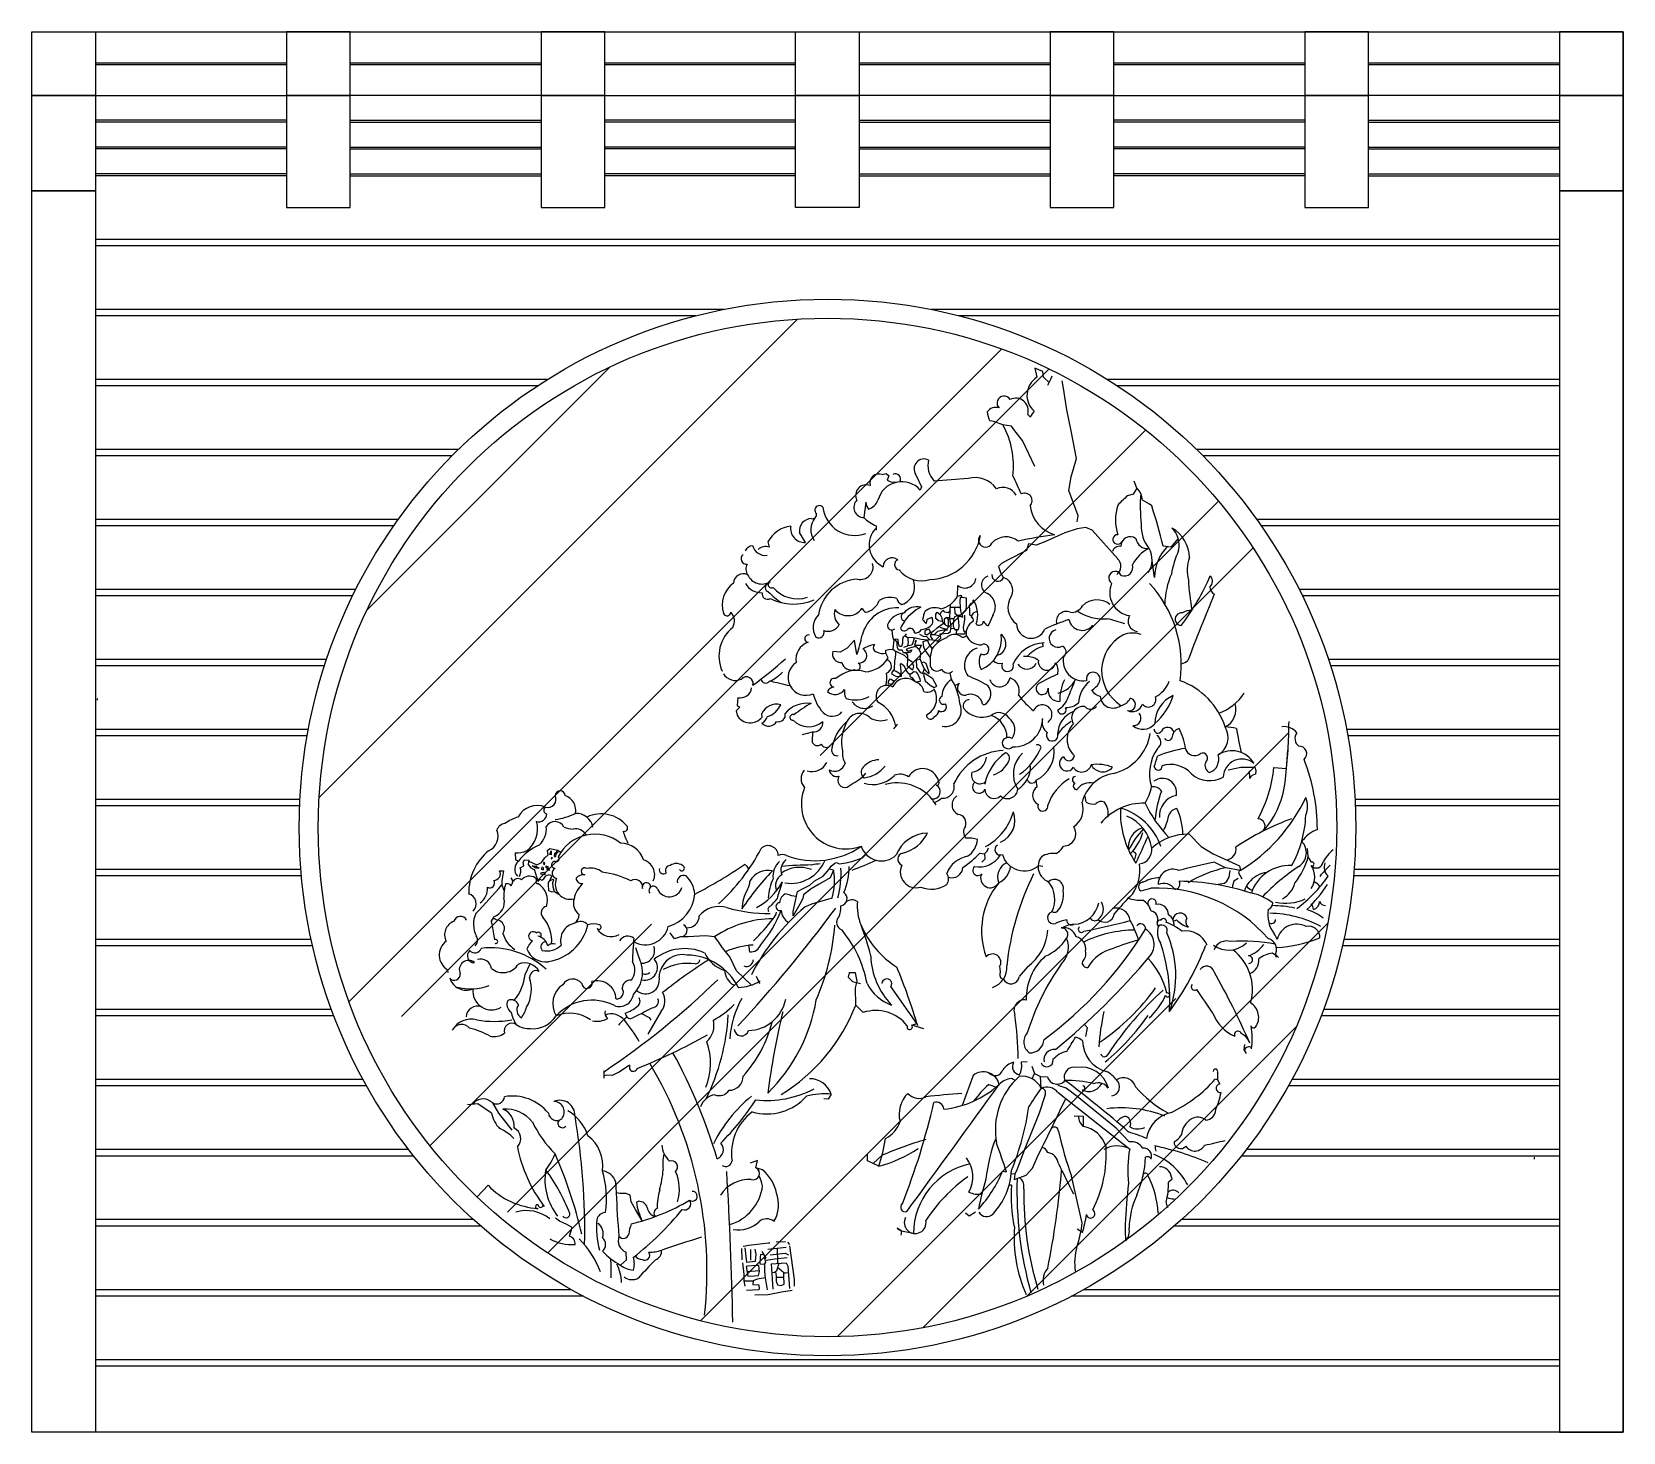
# Model space of a CAD drawing. Extents: x -782 to 1718, y 627 to 2827.
import ezdxf

# ---------------------------------------------------------------- set-up
doc = ezdxf.new("R2010")
doc.units = 0
doc.header["$MEASUREMENT"] = 0
for name, color, linetype in [('2', 2, 'CONTINUOUS'), ('3', 3, 'CONTINUOUS'), ('4', 4, 'CONTINUOUS'), ('7', 7, 'CONTINUOUS'), ('BH', 3, 'CONTINUOUS')]:
    doc.layers.add(name, color=color, linetype=linetype)

msp = doc.modelspace()

# ---------------------------------------------------------------- hatches: boundary and pattern name
at = {"layer": 'BH'}
h = msp.add_hatch(dxfattribs=at)
h.set_pattern_fill('AR-RROOF', color=256, scale=500, angle=45, style=0)
h.set_pattern_definition([(45, (-3402.15, -2521.13), (424.264, 1131.37), [7500, -1000, 2500, -500]), (45, (-3108.7, -1874.1), (-823.78, 116.67), [1500, -165, 3000, -375]), (45, (-3525.9, -2043.83), (1601.597, 2075.358), [4000, -700, 2000, -500])])
edge = h.paths.add_edge_path()
edge.add_arc((467.5, 1577.4), 800, 0, 360)

# ---------------------------------------------------------------- linework, layer by layer
at = {"layer": '2', "linetype": 'CONTINUOUS'}
msp.add_line((1717.5, 627.4), (-782.5, 627.4), dxfattribs=at)
at = {"layer": '3'}
for p, q in [((-682.5, 2778.9), (-382.5, 2778.9)), ((-682.5, 2775.9), (-382.5, 2775.9)), ((-282.5, 2778.9), (17.5, 2778.9)), ((-282.5, 2775.9), (17.5, 2775.9)), ((117.5, 2778.9), (417.5, 2778.9)), ((117.5, 2775.9), (417.5, 2775.9)), ((517.5, 2778.9), (817.5, 2778.9)), ((517.5, 2775.9), (817.5, 2775.9)), ((917.5, 2778.9), (1217.5, 2778.9)), ((917.5, 2775.9), (1217.5, 2775.9)), ((1317.5, 2778.9), (1617.5, 2778.9)), ((1317.5, 2775.9), (1617.5, 2775.9)), ((-682.5, 2727.4), (-382.5, 2727.4)), ((17.5, 2727.4), (-282.5, 2727.4)), ((117.5, 2727.4), (417.5, 2727.4)), ((817.5, 2727.4), (517.5, 2727.4)), ((917.5, 2727.4), (1217.5, 2727.4)), ((1617.5, 2727.4), (1317.5, 2727.4)), ((-382.5, 2688.4), (-682.5, 2688.4)), ((-382.5, 2685.4), (-682.5, 2685.4)), ((-282.5, 2688.4), (17.5, 2688.4)), ((-282.5, 2685.4), (17.5, 2685.4)), ((417.5, 2688.4), (117.5, 2688.4)), ((417.5, 2685.4), (117.5, 2685.4)), ((517.5, 2688.4), (817.5, 2688.4)), ((517.5, 2685.4), (817.5, 2685.4)), ((1217.5, 2688.4), (917.5, 2688.4)), ((1217.5, 2685.4), (917.5, 2685.4)), ((1317.5, 2688.4), (1617.5, 2688.4)), ((1317.5, 2685.4), (1617.5, 2685.4)), ((-382.5, 2646.4), (-682.5, 2646.4)), ((-382.5, 2643.4), (-682.5, 2643.4)), ((-282.5, 2646.4), (17.5, 2646.4)), ((-282.5, 2643.4), (17.5, 2643.4)), ((417.5, 2646.4), (117.5, 2646.4)), ((417.5, 2643.4), (117.5, 2643.4)), ((517.5, 2646.4), (817.5, 2646.4)), ((517.5, 2643.4), (817.5, 2643.4)), ((1217.5, 2646.4), (917.5, 2646.4)), ((1217.5, 2643.4), (917.5, 2643.4)), ((1317.5, 2646.4), (1617.5, 2646.4)), ((1317.5, 2643.4), (1617.5, 2643.4)), ((-382.5, 2604.3), (-682.5, 2604.3)), ((-382.5, 2601.3), (-682.5, 2601.3)), ((-282.5, 2604.3), (17.5, 2604.3)), ((-282.5, 2601.3), (17.5, 2601.3)), ((417.5, 2604.3), (117.5, 2604.3)), ((417.5, 2601.3), (117.5, 2601.3)), ((517.5, 2604.3), (817.5, 2604.3)), ((517.5, 2601.3), (817.5, 2601.3)), ((1217.5, 2604.3), (917.5, 2604.3)), ((1217.5, 2601.3), (917.5, 2601.3)), ((1317.5, 2604.3), (1617.5, 2604.3)), ((1317.5, 2601.3), (1617.5, 2601.3)), ((1617.5, 2501.3), (-682.5, 2501.3)), ((1617.5, 2491.3), (-682.5, 2491.3)), ((304.7, 2391.3), (-682.5, 2391.3)), ((260.9, 2381.3), (-682.5, 2381.3)), ((1617.5, 2391.3), (630.4, 2391.3)), ((1617.5, 2381.3), (674.1, 2381.3)), ((27.7, 2281.3), (-682.5, 2281.3)), ((1617.5, 2281.3), (907.4, 2281.3)), ((12.1, 2271.3), (-682.5, 2271.3)), ((1617.5, 2271.3), (923, 2271.3)), ((-112.3, 2171.3), (-682.5, 2171.3)), ((-122.4, 2161.3), (-682.5, 2161.3)), ((1617.5, 2171.3), (1047.4, 2171.3)), ((1617.5, 2161.3), (1057.4, 2161.3)), ((-206.9, 2061.3), (-682.5, 2061.3)), ((-213.9, 2051.3), (-682.5, 2051.3)), ((1617.5, 2061.3), (1141.9, 2061.3)), ((1617.5, 2051.3), (1148.9, 2051.3)), ((-273.5, 1951.3), (-682.5, 1951.3)), ((1617.5, 1951.3), (1208.5, 1951.3)), ((-278.5, 1941.3), (-682.5, 1941.3)), ((1617.5, 1941.3), (1213.5, 1941.3)), ((-319.4, 1841.3), (-682.5, 1841.3)), ((-322.7, 1831.3), (-682.5, 1831.3)), ((1617.5, 1841.3), (1254.5, 1841.3)), ((1617.5, 1831.3), (1257.7, 1831.3)), ((-679.9, 1780.3), (-679.9, 1777.3)), ((-348.1, 1731.3), (-682.5, 1731.3)), ((1617.5, 1731.3), (1283.1, 1731.3)), ((-349.9, 1721.3), (-682.5, 1721.3)), ((1617.5, 1721.3), (1285, 1721.3)), ((-361.3, 1621.3), (-682.5, 1621.3)), ((-361.8, 1611.3), (-682.5, 1611.3)), ((1617.5, 1621.3), (1296.4, 1621.3)), ((1617.5, 1611.3), (1296.8, 1611.3)), ((-359.8, 1511.3), (-682.5, 1511.3)), ((-359, 1501.3), (-682.5, 1501.3)), ((1617.5, 1501.3), (1294, 1501.3)), ((1617.5, 1511.3), (1294.9, 1511.3)), ((-343.6, 1401.3), (-682.5, 1401.3)), ((1617.5, 1401.3), (1278.6, 1401.3)), ((-341.3, 1391.3), (-682.5, 1391.3)), ((1617.5, 1391.3), (1276.4, 1391.3)), ((-311.6, 1291.3), (-682.5, 1291.3)), ((-307.9, 1281.3), (-682.5, 1281.3)), ((1617.5, 1281.3), (1242.9, 1281.3)), ((1617.5, 1291.3), (1246.6, 1291.3)), ((-261.9, 1181.3), (-682.5, 1181.3)), ((1617.5, 1181.3), (1196.9, 1181.3)), ((-256.3, 1171.3), (-682.5, 1171.3)), ((1617.5, 1171.3), (1191.4, 1171.3)), ((-190.3, 1071.3), (-682.5, 1071.3)), ((-182.5, 1061.3), (-682.5, 1061.3)), ((1617.5, 1061.3), (1117.5, 1061.3)), ((1617.5, 1071.3), (1125.3, 1071.3)), ((1577.5, 1059.3), (1577.5, 1056.3)), ((-88.6, 961.3), (-682.5, 961.3)), ((-77.3, 951.3), (-682.5, 951.3)), ((1617.5, 951.3), (1012.4, 951.3)), ((1617.5, 961.3), (1023.6, 961.3)), ((65.5, 851.3), (-682.5, 851.3)), ((1617.5, 851.3), (869.6, 851.3)), ((84.1, 841.3), (-682.5, 841.3)), ((1617.5, 841.3), (850.9, 841.3)), ((1617.5, 741.3), (-682.5, 741.3)), ((1617.5, 731.3), (-682.5, 731.3))]:
    msp.add_line(p, q, dxfattribs=at)
at = {"layer": '4'}
for p, q in [((-782.5, 2827.4), (1717.5, 2827.4)), ((-782.5, 627.4), (-782.5, 2827.4)), ((1717.5, 2827.4), (1717.5, 627.4))]:
    msp.add_line(p, q, dxfattribs=at)
for points in [[(-782.5, 2827.4), (-682.5, 2827.4), (-682.5, 2727.4), (-782.5, 2727.4)], [(-282.5, 2827.4), (-382.5, 2827.4), (-382.5, 2727.4), (-282.5, 2727.4)], [(117.5, 2827.4), (17.5, 2827.4), (17.5, 2727.4), (117.5, 2727.4)], [(417.5, 2827.4), (517.5, 2827.4), (517.5, 2727.4), (417.5, 2727.4)], [(917.5, 2827.4), (817.5, 2827.4), (817.5, 2727.4), (917.5, 2727.4)], [(1317.5, 2827.4), (1217.5, 2827.4), (1217.5, 2727.4), (1317.5, 2727.4)], [(1717.5, 2827.4), (1617.5, 2827.4), (1617.5, 2727.4), (1717.5, 2727.4)]]:
    msp.add_lwpolyline(points, close=True, dxfattribs=at)
at = {"layer": '7'}
msp.add_line((-782.5, 627.4), (-782.5, 747.4), dxfattribs=at)
for points in [[(-782.5, 2727.4), (-682.5, 2727.4), (-682.5, 2577.4), (-782.5, 2577.4)], [(-282.5, 2727.4), (-382.5, 2727.4), (-382.5, 2551.3), (-282.5, 2551.3)], [(117.5, 2727.4), (17.5, 2727.4), (17.5, 2551.3), (117.5, 2551.3)], [(417.5, 2727.4), (517.5, 2727.4), (517.5, 2551.3), (417.5, 2551.3)], [(917.5, 2727.4), (817.5, 2727.4), (817.5, 2551.3), (917.5, 2551.3)], [(1317.5, 2727.4), (1217.5, 2727.4), (1217.5, 2551.3), (1317.5, 2551.3)], [(1717.5, 2727.4), (1617.5, 2727.4), (1617.5, 2577.4), (1717.5, 2577.4)], [(-782.5, 2577.4), (-682.5, 2577.4), (-682.5, 627.4), (-782.5, 627.4)], [(1717.5, 2577.4), (1617.5, 2577.4), (1617.5, 627.4), (1717.5, 627.4)]]:
    msp.add_lwpolyline(points, close=True, dxfattribs=at)
for radius in [830, 800]:
    msp.add_circle((467.5, 1577.4), radius, dxfattribs=at)
at = {"layer": 'BH'}
for p, q in [((793.4, 2299), (796.4, 2284.7)), ((793.4, 2299), (793.4, 2299)), ((805.6, 2293.9), (793.4, 2299)), ((806.7, 2284.7), (805.6, 2293.9)), ((815.9, 2276.5), (806.7, 2284.7)), ((813.8, 2272.4), (817.9, 2280.6)), ((817.9, 2280.6), (820.7, 2286.9)), ((838.2, 2267.5), (836.2, 2279.3)), ((843.6, 2233.5), (838.2, 2267.5)), ((786.2, 2222.3), (782.1, 2226.4)), ((850.5, 2200.8), (843.6, 2233.5)), ((728.9, 2215.1), (722.7, 2216.2)), ((743.2, 2210), (728.9, 2215.1)), ((756.5, 2208), (743.2, 2210)), ((761.6, 2200.8), (756.5, 2208)), ((773.9, 2185.5), (761.6, 2200.8)), ((858.6, 2157.1), (850.5, 2200.8)), ((793.4, 2144.5), (773.9, 2185.5)), ((850.5, 2128.5), (858.6, 2157.1)), ((553.6, 2131.8), (559.9, 2133.6)), ((559.9, 2133.6), (564, 2130)), ((564, 2130), (561.4, 2123.3)), ((606.1, 2131.7), (615, 2112.8)), ((688.6, 2125.7), (635.3, 2121.7)), ((846.4, 2106.7), (850.5, 2128.5)), ((561.4, 2123.3), (567, 2120.3)), ((567, 2120.3), (575.2, 2119.7)), ((615, 2112.8), (613.2, 2107.6)), ((861.4, 2067.2), (846.4, 2106.7)), ((947.6, 2101), (939, 2098.4)), ((953.6, 2110.5), (947.6, 2101)), ((953.6, 2110.5), (949.3, 2121.6)), ((527.8, 2088.4), (524.7, 2064.4)), ((543.8, 2051.4), (543.8, 2044.4)), ((860, 2057.6), (861.4, 2067.2)), ((374, 2026.1), (376.1, 2018)), ((432.8, 2025.4), (423.5, 2041)), ((808.7, 2026.1), (795.4, 2021)), ((840.4, 2040.4), (808.7, 2026.1)), ((859.9, 2046.5), (840.4, 2040.4)), ((873.2, 2048.6), (859.9, 2046.5)), ((883.5, 2044.5), (873.2, 2048.6)), ((923.4, 1999.5), (883.5, 2044.5)), ((1018.6, 2031.5), (1006.9, 2017.7)), ((780, 2012.8), (750.3, 1997.4)), ((783.1, 2023), (780, 2012.8)), ((795.4, 2021), (783.1, 2023)), ((1006.9, 2017.7), (994.9, 2019.4)), ((741.1, 1992.3), (736, 1987.2)), ((736, 1987.2), (739.1, 1978)), ((739.1, 1978), (744.2, 1969.8)), ((750.3, 1997.4), (741.1, 1992.3)), ((981.1, 1970.4), (977.4, 1996.8)), ((671.8, 1940.9), (672.5, 1957.4)), ((660.1, 1919), (660.8, 1928)), ((671.8, 1940.9), (677.4, 1942.5)), ((676.1, 1938.9), (675.3, 1933.2)), ((675.3, 1933.2), (676.1, 1923.8)), ((680.2, 1938.9), (676.1, 1938.9)), ((677.4, 1942.5), (678.2, 1938.9)), ((685.9, 1937.7), (680.2, 1938.9)), ((685.1, 1918.6), (685.9, 1927.2)), ((685.9, 1927.2), (685.9, 1937.7)), ((692.7, 1929.5), (690, 1926.1)), ((690, 1926.1), (690.4, 1918.2)), ((695.3, 1929.8), (692.7, 1929.5)), ((696.4, 1935.1), (695.3, 1929.8)), ((637.7, 1912.5), (639.6, 1915.9)), ((637.7, 1905.8), (637.7, 1912.5)), ((641.8, 1902), (637.7, 1905.8)), ((639.6, 1915.9), (644.5, 1911.8)), ((647.5, 1901.3), (641.8, 1902)), ((645, 1914.4), (644.5, 1911.8)), ((644.5, 1911.8), (647.1, 1906.9)), ((649.3, 1918.7), (645, 1914.4)), ((647.1, 1906.9), (647.5, 1901.3)), ((652.4, 1895.6), (647.5, 1901.3)), ((651.9, 1915.8), (649.3, 1918.7)), ((655, 1907.3), (650.9, 1904.6)), ((650.9, 1904.6), (650.9, 1899.8)), ((656.9, 1914.7), (651.9, 1915.8)), ((657.7, 1904.3), (655, 1907.3)), ((655, 1907.3), (659.8, 1907.1)), ((660.1, 1919), (656.9, 1914.7)), ((657.7, 1893), (657.7, 1904.3)), ((659.8, 1905.4), (660.1, 1919)), ((665.9, 1905.4), (659.8, 1905.4)), ((661.6, 1893.5), (659.8, 1905.4)), ((660.5, 1923.5), (667.3, 1923.7)), ((665.2, 1903.1), (664.8, 1893.7)), ((666.7, 1907.7), (665.2, 1903.1)), ((671.6, 1910.3), (666.7, 1907.7)), ((667.3, 1923.7), (676.1, 1923.8)), ((667.9, 1913), (667.6, 1923.7)), ((671.6, 1910.3), (667.9, 1913)), ((678, 1911.4), (671.6, 1910.3)), ((673.8, 1901.6), (672.3, 1910.4)), ((672.3, 1910.4), (679.9, 1908)), ((674.2, 1893), (673.8, 1901.6)), ((676.1, 1923.8), (676.5, 1917.8)), ((676.5, 1917.8), (678, 1911.4)), ((678, 1911.4), (685.1, 1918.6)), ((678, 1911.4), (678, 1911.4)), ((679.9, 1908), (679.2, 1911.6)), ((682.8, 1903.9), (680.7, 1892.1)), ((682.8, 1911.1), (682.8, 1903.9)), ((690.4, 1918.2), (690.8, 1911.4)), ((690.8, 1911.4), (693.9, 1910.2)), ((727.1, 1910.6), (719.8, 1894)), ((570.1, 1876.8), (569, 1887.7)), ((571.6, 1872.2), (570.1, 1876.8)), ((586.5, 1876.3), (585.6, 1872.5)), ((589.7, 1878.6), (586.5, 1876.3)), ((589.7, 1878.6), (591.7, 1881.8)), ((592.9, 1876), (589.7, 1878.6)), ((602, 1875.4), (592.9, 1876)), ((594.3, 1871.9), (594.5, 1875.9)), ((603.9, 1875.1), (601.5, 1867.6)), ((605.8, 1874.8), (602, 1875.4)), ((612.3, 1881.3), (618, 1878)), ((618, 1878), (623.1, 1877.7)), ((623.4, 1887.7), (620.2, 1885.6)), ((620.2, 1885.6), (620.5, 1880.9)), ((620.5, 1880.9), (623.8, 1880.2)), ((623.1, 1877.7), (628, 1873)), ((627, 1889.2), (623.4, 1887.7)), ((623.8, 1880.2), (629.3, 1884.3)), ((629.2, 1884.5), (627, 1889.2)), ((632.4, 1880.2), (629.2, 1884.5)), ((629.5, 1880.2), (629.5, 1877.7)), ((635.3, 1880.2), (629.5, 1880.2)), ((629.5, 1877.7), (632.4, 1872.5)), ((633.9, 1885.7), (630.3, 1883)), ((640, 1891.3), (633.9, 1885.7)), ((635.3, 1880.2), (640.9, 1886.1)), ((645, 1878.2), (635.3, 1880.2)), ((640, 1891.3), (649.9, 1898.4)), ((640.9, 1886.1), (649.2, 1888.2)), ((644.3, 1881.6), (656.9, 1882.7)), ((645.7, 1874.8), (644.3, 1881.6)), ((655.9, 1888.2), (644.7, 1891.5)), ((649.2, 1888.2), (655.9, 1888.2)), ((650.9, 1899.8), (652.4, 1895.6)), ((652.4, 1895.6), (657.7, 1893)), ((656.9, 1882.7), (660.9, 1885.2)), ((660.9, 1885.2), (661.6, 1893.5)), ((667.1, 1889.6), (661.3, 1890.1)), ((664.8, 1893.7), (667.1, 1889.6)), ((667.1, 1889.6), (670.1, 1887)), ((668.6, 1888.3), (673.1, 1888.5)), ((669.7, 1883.2), (669.3, 1880.4)), ((676.7, 1881.3), (669.5, 1881.8)), ((670.1, 1887), (669.7, 1883.2)), ((673.1, 1888.5), (674.2, 1893)), ((682.8, 1881.3), (676.7, 1881.3)), ((680.7, 1892.1), (681, 1887)), ((681, 1887), (683.2, 1885.2)), ((683.2, 1885.2), (682.8, 1881.3)), ((487.2, 1853.1), (475.9, 1854.1)), ((498.4, 1859.2), (487.2, 1853.1)), ((509.7, 1871.5), (498.4, 1859.2)), ((513.8, 1849), (509.7, 1871.5)), ((559.1, 1851.4), (559.3, 1855.8)), ((563, 1843.8), (559.1, 1851.4)), ((559.3, 1855.8), (563.4, 1857.3)), ((563.4, 1857.3), (570.4, 1857.8)), ((571.6, 1872.2), (570.4, 1857.8)), ((570.4, 1857.8), (574.5, 1854.6)), ((575.1, 1873.3), (571.6, 1872.2)), ((576.9, 1868.6), (573.3, 1872.7)), ((574.5, 1854.6), (574.2, 1849.9)), ((579.6, 1851.8), (574.5, 1854.6)), ((578.3, 1872.5), (575.1, 1873.3)), ((576.9, 1864.9), (576.9, 1868.6)), ((577.3, 1859.5), (576.9, 1864.9)), ((579.4, 1856.2), (577.3, 1859.5)), ((579.2, 1865.7), (578.3, 1872.5)), ((580.6, 1861.6), (579.2, 1865.7)), ((584.8, 1855.8), (579.4, 1856.2)), ((588.7, 1847.6), (579.6, 1851.8)), ((583.8, 1861.9), (580.6, 1861.6)), ((585.3, 1867.2), (583.8, 1861.9)), ((586.8, 1851.6), (584.8, 1855.8)), ((585.6, 1872.5), (585.3, 1867.2)), ((594.3, 1851.6), (586.8, 1851.6)), ((587.4, 1860.8), (593.5, 1862.9)), ((593.7, 1848.4), (590.6, 1851.6)), ((594.3, 1858.7), (591, 1857)), ((591, 1857), (594.3, 1854.5)), ((593.5, 1862.9), (594.6, 1868.7)), ((600, 1864), (593.5, 1862.9)), ((594.6, 1868.7), (594.3, 1871.9)), ((605.9, 1861.6), (594.3, 1858.7)), ((594.3, 1854.5), (600.1, 1856.6)), ((598, 1852.9), (594.3, 1851.6)), ((600.1, 1856.6), (598, 1852.9)), ((601.5, 1867.6), (600, 1864)), ((606.7, 1871.1), (604.2, 1864.1)), ((604.2, 1864.1), (615, 1864.1)), ((605.1, 1869), (606.7, 1871.1)), ((614.6, 1873), (605.8, 1874.8)), ((611.7, 1857), (605.9, 1861.6)), ((615, 1864.1), (611.7, 1857)), ((614.2, 1851.2), (611.7, 1857)), ((613.3, 1842.1), (614.2, 1851.2)), ((624.7, 1871.5), (614.6, 1873)), ((615, 1864.1), (615, 1864.1)), ((617.8, 1869.5), (624.8, 1871.6)), ((618.9, 1860.5), (617.8, 1869.5)), ((621, 1855.8), (618.9, 1860.5)), ((628.9, 1845.1), (621, 1855.8)), ((627.4, 1865.4), (624.7, 1871.5)), ((624.8, 1871.6), (628, 1873)), ((631.9, 1858.7), (627.4, 1865.4)), ((628, 1873), (636.8, 1871.9)), ((636.8, 1871.9), (640.3, 1870.4)), ((640.3, 1870.4), (645.7, 1874.8)), ((640.3, 1870.4), (641.8, 1868.7)), ((806.1, 1861.8), (805.7, 1867.4)), ((572.4, 1826.3), (570.4, 1823.1)), ((572.7, 1838.8), (572.4, 1826.3)), ((573.6, 1844.4), (572.7, 1838.8)), ((574.2, 1849.9), (573.6, 1844.4)), ((582.1, 1833.3), (583, 1835.3)), ((583, 1823.4), (582.1, 1833.3)), ((583, 1835.3), (587.4, 1832.1)), ((587.4, 1832.1), (591.5, 1822.8)), ((593.7, 1842.6), (588.7, 1847.6)), ((593.3, 1831), (593.7, 1842.6)), ((601.2, 1824.4), (593.3, 1831)), ((593.7, 1842.6), (593.7, 1848.4)), ((593.7, 1842.6), (600.3, 1837.7)), ((600.3, 1837.7), (602.4, 1831)), ((602.4, 1831), (601.2, 1824.4)), ((607.1, 1840.9), (613.3, 1842.1)), ((607.9, 1829.3), (607.1, 1840.9)), ((614.2, 1820.6), (607.9, 1829.3)), ((613.3, 1842.1), (615.4, 1836.2)), ((618.9, 1837.1), (615.4, 1836.2)), ((615.4, 1836.2), (619.2, 1826.6)), ((615.4, 1836.2), (616.6, 1831.8)), ((616.6, 1831.8), (619.2, 1826.6)), ((619.2, 1826.6), (616.6, 1819.6)), ((622.4, 1835), (618.9, 1837.1)), ((619.2, 1826.6), (621.3, 1824.2)), ((624.8, 1828.9), (622.4, 1835)), ((626.5, 1823.1), (624.8, 1828.9)), ((563.4, 1806.7), (566, 1811)), ((563.4, 1802.9), (563.4, 1806.7)), ((568.6, 1802.3), (563.4, 1802.9)), ((566.3, 1810.8), (570.7, 1808.2)), ((568.9, 1822.2), (568.3, 1818.7)), ((568.3, 1818.7), (575.1, 1815.2)), ((571.9, 1806.7), (568.6, 1802.3)), ((571.9, 1823.9), (568.9, 1822.2)), ((570.7, 1808.2), (571.9, 1806.7)), ((575.4, 1822.5), (571.9, 1823.9)), ((575.1, 1815.2), (579.8, 1814.6)), ((578, 1821), (575.4, 1822.5)), ((582.1, 1817.8), (578, 1821)), ((579.8, 1814.6), (583.6, 1814.9)), ((583.6, 1814.9), (582.1, 1817.8)), ((583.6, 1814.9), (583, 1823.4)), ((591.5, 1822.8), (593.5, 1820.4)), ((593.5, 1820.4), (597, 1818.1)), ((598.5, 1818.1), (597, 1818.1)), ((597, 1818.1), (597, 1815.2)), ((597, 1815.2), (600.2, 1813.1)), ((603.4, 1821.9), (598.5, 1818.1)), ((600.2, 1813.1), (605, 1806.2)), ((607.5, 1821.3), (603.4, 1821.9)), ((605, 1806.2), (613.7, 1807.3)), ((609.6, 1818.7), (607.5, 1821.3)), ((613.1, 1810.2), (609.6, 1818.7)), ((613.7, 1807.3), (613.1, 1810.2)), ((619.1, 1818.5), (614.2, 1820.6)), ((619.6, 1820), (618.5, 1817)), ((618.5, 1817), (621.1, 1808)), ((625.3, 1816.2), (619.6, 1820)), ((621.1, 1808), (629, 1801.2)), ((621.3, 1824.2), (624.5, 1821)), ((624.5, 1821), (627.1, 1819.3)), ((632.8, 1811), (625.3, 1816.2)), ((627.1, 1819.3), (626.5, 1823.1)), ((627.1, 1819.3), (627.1, 1819.3)), ((629, 1801.2), (635.1, 1797.1)), ((639.2, 1799.7), (632.8, 1811)), ((326.8, 1781.4), (325.5, 1768.9)), ((635.1, 1797.1), (639.3, 1799.5)), ((329.6, 1766.2), (324.1, 1760.6)), ((324.1, 1760.6), (325.5, 1753.7)), ((325.5, 1768.9), (329.6, 1766.2)), ((364.9, 1750.9), (364.2, 1756.5)), ((428, 1723.7), (443.9, 1727.9)), ((443.9, 1727.9), (443.2, 1712.7)), ((1188.7, 1669.9), (1190.9, 1698.9)), ((523.2, 1656.9), (527.9, 1662.7)), ((796.9, 1641.5), (795.5, 1651.9)), ((1097, 1668), (1117, 1672.1)), ((1117, 1672.1), (1138.7, 1672.4)), ((1131.1, 1654.6), (1130.4, 1666.3)), ((1133.1, 1658.2), (1131.1, 1654.6)), ((1137, 1659.9), (1133.1, 1658.2)), ((1140.1, 1661.2), (1137, 1659.9)), ((1138.7, 1672.4), (1140.6, 1667)), ((1140.6, 1667), (1140.1, 1661.2)), ((1168.9, 1671.8), (1188.7, 1669.9)), ((1035.5, 1566.9), (1054.6, 1547.8)), ((-23.3, 1537.8), (-22.6, 1526.6)), ((-22.6, 1526.6), (-18.6, 1524.9)), ((-10.4, 1522.7), (-8.3, 1526.6)), ((-8.3, 1526.6), (-1.5, 1525.9)), ((-1.5, 1525.9), (-2.2, 1523.4)), ((18.2, 1522.6), (23.7, 1529.8)), ((23.7, 1529.8), (28.7, 1534.7)), ((27.6, 1541.3), (31.4, 1544.6)), ((28.7, 1534.7), (27.6, 1541.3)), ((31.1, 1535), (31.8, 1536.7)), ((33.2, 1534.3), (31.1, 1535)), ((31.4, 1544.6), (44.1, 1541.9)), ((31.8, 1536.7), (33.5, 1540.6)), ((33.5, 1540.6), (33.2, 1534.3)), ((33.7, 1530.4), (33.2, 1528.4)), ((33.2, 1528.4), (35.4, 1529.2)), ((35.4, 1529.2), (33.7, 1530.4)), ((38.8, 1532.1), (39.3, 1536.9)), ((38.8, 1532.1), (40.5, 1531.8)), ((39.3, 1536.9), (42.2, 1539.3)), ((40.5, 1531.8), (41.3, 1535.5)), ((41.3, 1535.5), (43.9, 1538.9)), ((42.2, 1539.3), (42.8, 1542.2)), ((43.9, 1538.9), (45.4, 1541)), ((44.1, 1541.9), (48.8, 1538.7)), ((507.5, 1524.5), (522.5, 1529.8)), ((522.5, 1529.8), (528.3, 1535.3)), ((707, 1537), (714.3, 1535.9)), ((714.8, 1527.8), (710.1, 1522.9)), ((714.3, 1535.9), (718.6, 1540.1)), ((714.3, 1535.9), (714.8, 1527.8)), ((718.6, 1540.1), (720.2, 1545.7)), ((1054.6, 1547.8), (1073.6, 1536.1)), ((1073.6, 1536.1), (1114.6, 1517.1)), ((1222.7, 1531.3), (1221.7, 1544.6)), ((1228.1, 1522.8), (1222.7, 1531.3)), ((-47.6, 1509.5), (-41.5, 1509.1)), ((-41.5, 1509.1), (-44, 1493.4)), ((-15.1, 1514.1), (-9.7, 1517.4)), ((-9.7, 1517.4), (-10.4, 1522.7)), ((-2.2, 1523.4), (-2.9, 1519.5)), ((-2.9, 1519.5), (1.4, 1514.1)), ((-1.8, 1524.7), (11.1, 1518.8)), ((1.4, 1514.1), (6.4, 1511.6)), ((3.6, 1517.3), (9.5, 1516.8)), ((9.5, 1513.4), (3.6, 1517.3)), ((6.4, 1511.6), (7.1, 1511.3)), ((13.2, 1492.7), (7.1, 1511.3)), ((9.5, 1516.8), (14.3, 1513.4)), ((14.3, 1513.4), (9.5, 1513.4)), ((11.1, 1518.8), (18.2, 1522.6)), ((17.2, 1505.6), (16.7, 1504.7)), ((16.7, 1504.7), (22.1, 1503.9)), ((18.7, 1506.1), (17.2, 1505.6)), ((19.2, 1515.3), (17.7, 1512.2)), ((17.7, 1512.2), (21.1, 1511)), ((22.6, 1506.6), (18.7, 1506.1)), ((21.4, 1513.6), (19.2, 1515.3)), ((20.9, 1522.1), (21.4, 1521.4)), ((21.1, 1511), (21.4, 1513.6)), ((22.1, 1522.8), (21.4, 1521.4)), ((21.4, 1521.4), (22.3, 1519)), ((21.8, 1496.9), (25, 1501.3)), ((23.3, 1521.6), (22.1, 1522.8)), ((22.1, 1503.9), (24.3, 1504.2)), ((22.3, 1519), (23.3, 1521.6)), ((24.3, 1504.2), (22.6, 1506.6)), ((25, 1501.3), (30.3, 1503.4)), ((25.2, 1517.3), (28.1, 1516.3)), ((25.2, 1515.3), (25.8, 1517.1)), ((27.2, 1513.4), (25.2, 1515.3)), ((27.2, 1511.2), (27.2, 1513.4)), ((31.5, 1510), (27.2, 1511.2)), ((28.1, 1516.3), (28.9, 1512.4)), ((28.9, 1512.4), (31.5, 1510)), ((30.3, 1503.4), (33.7, 1501.7)), ((33.7, 1501.7), (33.5, 1499.1)), ((446.7, 1492.9), (460.5, 1501)), ((460.5, 1501), (470.2, 1512)), ((470.2, 1512), (473.4, 1516.8)), ((476.9, 1510.2), (470.2, 1512)), ((476.9, 1510.2), (471.8, 1498.2)), ((473.4, 1516.8), (479.1, 1521.3)), ((479.1, 1521.3), (481.6, 1522.5)), ((481.6, 1522.5), (485.6, 1520.5)), ((485.6, 1520.5), (497, 1521.7)), ((497, 1521.7), (507.5, 1524.5)), ((799.6, 1517.8), (805.9, 1516.4)), ((1092.6, 1514.1), (1075.1, 1522.9)), ((1116.1, 1509.8), (1092.6, 1514.1)), ((1098.5, 1499.2), (1100.1, 1509.8)), ((1113.9, 1505.4), (1114.8, 1510)), ((1118.8, 1496.2), (1113.9, 1505.4)), ((1114.6, 1517.1), (1116.1, 1509.8)), ((-44, 1493.4), (-44, 1487.1)), ((-44, 1487.1), (-40.6, 1477.6)), ((-44, 1487.1), (-44, 1487.1)), ((13.2, 1492.7), (15.8, 1496.2)), ((15.8, 1496.2), (18.9, 1494.9)), ((18.9, 1494.9), (21.8, 1496.9)), ((30.1, 1493.3), (28.6, 1491.1)), ((28.6, 1491.1), (28.9, 1487.7)), ((28.9, 1487.7), (29.1, 1478.2)), ((29.1, 1478.2), (34.7, 1476.3)), ((32, 1496.4), (30.1, 1493.3)), ((35.9, 1495.9), (30.1, 1493.3)), ((33.5, 1499.1), (32, 1496.4)), ((34.7, 1476.3), (38.8, 1477)), ((37.6, 1494.9), (35.9, 1495.9)), ((36.2, 1490.8), (37.6, 1494.9)), ((36.4, 1483.8), (36.2, 1490.8)), ((38.8, 1477), (36.4, 1483.8)), ((38.8, 1477), (45.3, 1472.7)), ((417.4, 1462.1), (420.3, 1476.7)), ((420.3, 1476.7), (428.4, 1480.8)), ((428.4, 1480.8), (439.8, 1486.8)), ((441.8, 1480.8), (430, 1471.8)), ((439.8, 1486.8), (446.7, 1492.9)), ((454.4, 1488.5), (441.8, 1480.8)), ((471.8, 1498.2), (454.4, 1488.5)), ((1077.4, 1488), (1091.4, 1489.8)), ((1091.4, 1489.8), (1094.8, 1493)), ((1094.8, 1493), (1098.5, 1499.2)), ((1104, 1485.9), (1103.3, 1482.8)), ((1105.9, 1493), (1104, 1485.9)), ((1112.8, 1497.1), (1105.9, 1493)), ((413.4, 1445.5), (417.4, 1462.1)), ((424.3, 1457.2), (413.8, 1438.6)), ((428.8, 1465.8), (424.3, 1457.2)), ((430, 1471.8), (428.8, 1465.8)), ((413.8, 1438.6), (413.4, 1445.5)), ((227.3, 1402.4), (220.2, 1411.8)), ((236.7, 1405.9), (227.3, 1402.4)), ((248.4, 1405.9), (236.7, 1405.9)), ((275.3, 1407.1), (248.4, 1405.9)), ((290.6, 1405.9), (275.3, 1407.1)), ((296.4, 1397.7), (290.6, 1405.9)), ((302.3, 1388.4), (296.4, 1397.7)), ((314, 1374.3), (302.3, 1388.4)), ((-128.4, 1349.8), (-129.2, 1353.8)), ((-7.5, 1346.5), (0.5, 1363)), ((324.5, 1352.1), (314, 1374.3)), ((348, 1329.8), (324.5, 1352.1)), ((781.5, 1358.6), (768.8, 1343.1)), ((361.1, 1331.8), (356.1, 1343.3)), ((501.3, 1349), (499.9, 1342.5)), ((499.9, 1342.5), (507, 1335.4)), ((511.4, 1349), (501.3, 1349)), ((507, 1335.4), (519.3, 1332.5)), ((514.2, 1336.1), (511.4, 1349)), ((511.4, 1325.3), (514.2, 1336.1)), ((512, 1298.5), (511.4, 1325.3)), ((608.1, 1269.4), (567.1, 1327.7)), ((175.1, 1285.4), (187.3, 1279)), ((206.2, 1288.8), (185.1, 1252.5)), ((187.3, 1279), (190.1, 1274.6)), ((523.7, 1286.8), (512, 1298.5)), ((599.9, 1266.9), (608.1, 1269.4)), ((618.6, 1261), (599.9, 1266.9)), ((876.1, 1262.6), (871.1, 1268)), ((873.2, 1248.9), (876.1, 1262.6)), ((1122.3, 1227.8), (1123, 1236.7)), ((1122.3, 1227.8), (1125.1, 1222.3)), ((156.6, 1204.1), (140, 1193.2)), ((772.1, 1209.1), (781.4, 1209.7)), ((788.7, 1202.6), (792.8, 1191.1)), ((116.3, 1195.1), (115.9, 1183.7)), ((116.8, 1187.5), (116.8, 1195.1)), ((121.1, 1188.4), (116.8, 1187.5)), ((129.1, 1188), (121.1, 1188.4)), ((134.3, 1190.3), (129.1, 1188)), ((140, 1193.2), (134.3, 1190.3)), ((696.5, 1187.8), (678.9, 1140.7)), ((788.9, 1182.8), (792.8, 1191.1)), ((792.8, 1191.1), (802.3, 1186.4)), ((803.1, 1167.7), (802.3, 1186.4)), ((802.3, 1186.4), (813.1, 1185.8)), ((1080.2, 1180.8), (1076.8, 1181.9)), ((1080.2, 1192.9), (1080.2, 1180.8)), ((1080.2, 1180.8), (1083.7, 1174.4)), ((468.4, 1150.4), (462, 1151.2)), ((473.3, 1158.7), (468.4, 1150.4)), ((809.3, 1157.2), (800, 1128.8)), ((829.7, 1160.9), (942.2, 1072.5)), ((842.7, 1168.1), (830, 1172.1)), ((859.5, 1154.7), (842.7, 1168.1)), ((920.9, 1105), (859.5, 1154.7)), ((-81.9, 1143.1), (-98.1, 1141.5)), ((-60.1, 1128.5), (-81.9, 1143.1)), ((-58.5, 1144.7), (-61.7, 1147.1)), ((-48.8, 1128.5), (-58.5, 1144.7)), ((-27.7, 1101.8), (-48.8, 1128.5)), ((800, 1128.8), (777.1, 1071.3)), ((855, 1124.5), (869.2, 1123.8)), ((869.2, 1123.8), (869.2, 1107.8)), ((941.2, 1083.5), (920.9, 1105)), ((357.5, 1054.1), (346.2, 1050.1)), ((355.1, 1042.8), (357.5, 1054.1)), ((530.2, 1053.5), (530.2, 1064.1)), ((548.1, 1045.1), (530.2, 1053.5)), ((553.2, 1062.5), (539.1, 1049.3)), ((777.1, 1071.3), (765.3, 1040.4)), ((789.5, 1042.3), (796.9, 1058.9)), ((365.6, 1039.6), (355.1, 1042.8)), ((742.5, 1037.3), (748.6, 1036.7)), ((761.6, 1033), (756.3, 1033.5)), ((761.6, 1033), (761, 1024.3)), ((761, 1024.3), (769.7, 1027.4)), ((765.3, 1040.4), (761.6, 1033)), ((769.7, 1027.4), (779.6, 1031.1)), ((779.6, 1031.1), (789.5, 1042.3)), ((1007.8, 1028.3), (1008.4, 1024.2)), ((-65.8, 1015.3), (-83.1, 997)), ((135.8, 1003.2), (135, 1020.2)), ((141.4, 1002.4), (135.8, 1003.2)), ((151.1, 1002.4), (141.4, 1002.4)), ((157.6, 999.9), (151.1, 1002.4)), ((756.7, 1015.5), (752.8, 1015.3)), ((1008.4, 1024.2), (1003.2, 1020.2)), ((159.2, 989.4), (157.6, 999.9)), ((165.7, 977.3), (159.2, 989.4)), ((176.4, 959.3), (165.7, 977.3)), ((167.4, 988.6), (170.6, 990.2)), ((46.7, 958.7), (40.3, 963.6)), ((58.1, 953.8), (46.7, 958.7)), ((66.2, 949), (58.1, 953.8)), ((690, 966.7), (684.2, 971.7)), ((700.1, 973.2), (690, 966.7)), ((62.1, 935.2), (66.2, 949)), ((356.8, 922.7), (374.8, 925)), ((374.8, 925), (376.8, 924.8)), ((386.9, 926.3), (401.3, 926.8)), ((404.6, 926.1), (408, 922.2)), ((577, 947.8), (583.6, 943.4)), ((583.6, 943.4), (577, 947.8)), ((583.6, 943.4), (582.8, 936.9)), ((602.6, 939.7), (583.6, 943.4)), ((868, 941.3), (860, 946.3)), ((151.9, 898), (151.1, 910.2)), ((332.3, 915.8), (333.1, 898.3)), ((335.1, 919.9), (343.9, 921.2)), ((337.7, 916.8), (340.3, 894.7)), ((343.9, 921.2), (356.8, 922.7)), ((346.5, 914.2), (346.7, 897.8)), ((355.2, 907.3), (353.7, 915)), ((354.2, 896.2), (355.2, 907.3)), ((361.7, 901.9), (361.1, 891.8)), ((362.4, 906.8), (361.7, 901.9)), ((367.6, 906.1), (362.4, 906.8)), ((364.5, 911.4), (370.7, 900.8)), ((368.9, 900.6), (370.7, 900.8)), ((370.7, 894.2), (368.9, 900.6)), ((374, 914.7), (402.6, 918.3)), ((377.6, 906), (400.8, 908.8)), ((384.8, 899.6), (404.1, 901.6)), ((388.3, 916.5), (388.9, 893.4)), ((400.8, 908.8), (406.2, 906)), ((408, 920.4), (414.9, 867.1)), ((142.3, 890), (151.9, 898)), ((333.8, 893.6), (335.9, 875.4)), ((335.9, 875.4), (335.9, 865.3)), ((341.6, 888.2), (339.8, 887.7)), ((339.8, 887.7), (342.6, 872.3)), ((340.3, 894.7), (354.2, 896.2)), ((341.2, 880), (360.5, 881.6)), ((357, 889.3), (341.6, 888.2)), ((359.9, 889.3), (357, 889.3)), ((359.1, 873.8), (360.6, 879.8)), ((360.6, 879.8), (359.9, 889.3)), ((361.1, 891.8), (368.6, 891.6)), ((368.6, 891.6), (370.7, 894.2)), ((368.9, 888), (369, 891.6)), ((368.9, 879.8), (368.9, 888)), ((370.1, 870), (368.9, 879.8)), ((371.4, 897.5), (384.8, 899.6)), ((378.9, 892.1), (402.8, 893.6)), ((378.9, 892.1), (381.5, 852.2)), ((384, 878.2), (379.8, 877.9)), ((387.4, 880.5), (384, 878.2)), ((385.7, 879.4), (387.1, 873.3)), ((390.9, 892.9), (387.4, 880.5)), ((391.8, 884.1), (389.1, 886.7)), ((398.7, 878), (391.8, 884.1)), ((398.7, 878), (402.1, 878)), ((398.7, 873.1), (398.7, 878)), ((402.1, 878), (406.2, 878.3)), ((402.8, 893.6), (405.4, 888.2)), ((405.4, 888.2), (408, 853.3)), ((335.9, 865.3), (350.6, 865.1)), ((335.9, 865.3), (337.5, 856.9)), ((359.3, 851.2), (340.5, 850.2)), ((342.6, 872.3), (352.6, 873.1)), ((350.6, 865.1), (350.3, 859.4)), ((350.3, 859.4), (359.9, 858.9)), ((356.8, 867.7), (350.6, 865.1)), ((350.6, 865.1), (350.6, 865.1)), ((352.6, 873.1), (359.1, 873.8)), ((370.1, 870), (356.8, 867.7)), ((360.4, 852.2), (359.3, 851.2)), ((359.9, 858.9), (360.4, 852.2)), ((373.2, 851.2), (370.1, 870)), ((387.1, 873.3), (387.1, 864.6)), ((387.1, 864.6), (388.9, 858.7)), ((388.4, 870.8), (398.8, 871.2)), ((388.9, 858.7), (394.6, 857.9)), ((394.6, 857.9), (399.2, 859.9)), ((395.4, 848.1), (411.9, 850.4)), ((399.2, 859.9), (398.7, 873.1)), ((414.9, 867.1), (415.2, 856.6)), ((353.4, 843), (374.5, 843.7)), ((374.5, 843.7), (395.4, 848.1))]:
    msp.add_line(p, q, dxfattribs=at)
for centre, radius, start, end in [((814.1, 2256.6), 33.2, 122.1134, 229.083), ((744.9, 2244.3), 11, 30.3147, 224.4574), ((763.2, 2232.1), 19.8, 343.1068, 116.0804), ((732, 2221), 16.4, 72.2126, 145.2807), ((745.1, 2230.5), 26.5, 180.3539, 212.6765), ((818.4, 2207.5), 35.5, 137.3162, 155.2669), ((622.3, 2144.7), 137.4, 353.7426, 28.3939), ((619.2, 2140.6), 15.8, 63.6017, 214.3404), ((660.2, 2146.3), 35, 165.8905, 224.64), ((548.2, 2118.6), 14.2, 67.5989, 196.0018), ((574, 2124.8), 8.23, 329.896, 117.9447), ((699.6, 2087.2), 40, 34.0214, 106.0381), ((-297.8, 1621.7), 1172.5, 24.1624, 25.6776), ((528.5, 2099), 16.8, 68.9015, 206.2638), ((584.2, 2082.2), 38.5, 41.2181, 166.0176), ((742.4, 2086.1), 25.5, 32.1194, 112.1466), ((777, 2090.6), 12.1, 318.1943, 114.6127), ((933.2, 2089.8), 29.1, 3.5258, 45.3923), ((1183.4, 2081.7), 224.6, 174.8521, 187.1353), ((454.8, 2076), 7.14, 39.2304, 230.7293), ((510, 2086.2), 50, 186.4472, 290.6601), ((524.9, 2080.4), 16, 135.5422, 269.6017), ((547, 2089.3), 19.2, 182.6044, 217.7617), ((525.5, 2099.3), 22.7, 285.9746, 340.0358), ((838.9, 2088.4), 53.1, 186.3732, 254.0246), ((999.6, 2060.6), 79.6, 163.0449, 196.9551), ((1040.8, 1975), 160, 129.5294, 137.1575), ((920.8, 2004.4), 96.5, 54.5118, 64.5919), ((99.3, 1799.4), 922.2, 13.7996, 17.9076), ((415.3, 2004.9), 46.4, 96.8656, 152.7957), ((431.5, 2047.3), 22, 170.443, 273.375), ((442.5, 2043.5), 19.1, 91.2927, 187.6959), ((470.4, 2045.3), 29.2, 139.3182, 215.0823), ((443.6, 2069.3), 6.84, 257.1074, 10.1885), ((563.2, 2100.2), 52.5, 222.9175, 248.3591), ((1015.4, 2050.3), 55, 176.4183, 218.8104), ((571, 2021.4), 37.9, 135.7858, 244.8379), ((625.3, 2050.6), 83.6, 272.0393, 350.1901), ((715.8, 2029), 11, 138.2263, 334.4304), ((748, 2003.7), 30.3, 51.1175, 137.2466), ((895.7, 1461.3), 580.4, 97.0723, 102.8155), ((923.4, 2029.9), 7.52, 89.3655, 331.6018), ((943.1, 2019.7), 14.6, 51.7822, 183.2907), ((970, 2033.8), 18.1, 188.1608, 278.1377), ((981.5, 2000.3), 54.7, 1.1259, 60.2104), ((984, 2021.4), 36.1, 345.7886, 46.8607), ((340.1, 1999.5), 8.46, 125.9416, 278.5845), ((351.9, 2004.5), 15.8, 98.1926, 152.2051), ((370.1, 2026.1), 21.2, 196.1032, 276.5535), ((370.4, 2001), 17.9, 71.426, 132.1629), ((569.2, 1986.8), 14.3, 52.1336, 178.9552), ((926.1, 2007.9), 11.3, 77.8181, 165.3612), ((997.9, 1964.7), 57.1, 116.4116, 153.752), ((941.5, 1997.7), 36, 326.6716, 30.23), ((1052, 1969.4), 70.8, 135.114, 179.1901), ((1161.1, 1949.3), 155.5, 156.0385, 170.2965), ((1089.5, 1981.1), 57, 159.1891, 195.2216), ((335.4, 1960.5), 15.5, 64.6223, 176.7421), ((354.8, 1983.4), 15.5, 150.0081, 214.7669), ((519.5, 1986.8), 19.7, 256.2502, 16.1477), ((581.4, 1990.4), 8.46, 113.9009, 260.3588), ((615.2, 2010.1), 45, 218.4669, 286.8477), ((919.4, 1969.6), 10.1, 23.1396, 236.4324), ((912.1, 1987.6), 16.3, 308.8066, 46.4182), ((933.6, 1986.3), 13.7, 248.8197, 15.6879), ((1134.8, 1922.5), 137.7, 157.3091, 177.3949), ((344.1, 1926.8), 42.2, 124.9609, 198.1452), ((364.2, 1976.1), 29.9, 210.9111, 271.2697), ((364.6, 1984.5), 24.6, 203.7991, 301.3877), ((376.4, 1954), 6.71, 105.1203, 254.4146), ((379.5, 1958.8), 5.12, 114.3549, 302.2801), ((420.5, 1986.9), 50.2, 220.2811, 288.2374), ((518.7, 1901.8), 66.1, 93.3978, 171.5834), ((575.4, 1955.3), 29, 288.2477, 24.0378), ((683.4, 1971), 17.4, 231.1985, 351.2756), ((723.6, 1958.4), 14.3, 107.581, 250.2142), ((735.4, 1974), 9.73, 174.914, 334.0584), ((737.8, 1950.1), 20.7, 334.3761, 72.05), ((947.5, 1946.6), 36.7, 156.4805, 261.0327), ((835.8, 1833.2), 187.6, 352.301, 42.7362), ((719.7, 2124.1), 380.5, 322.9342, 336.5965), ((1434.2, 1988.2), 400.3, 183.16, 189.9976), ((1059.9, 1964.4), 12.4, 310.6603, 43.8835), ((1085.1, 1957.8), 17.4, 189.451, 233.7998), ((373, 1944.3), 8.31, 166.711, 301.6517), ((489.3, 2065.5), 164.5, 225.7699, 235.0078), ((414.2, 2009.6), 81.2, 243.0696, 293.4961), ((522.5, 1942.7), 27.5, 279.6189, 341.5442), ((565.4, 1908.1), 30.8, 69.3203, 122.9414), ((587.6, 1938.9), 11.5, 189.1807, 254.1263), ((636.5, 1959.8), 40, 282.7213, 331.8165), ((660.5, 1911.4), 43, 340.6307, 33.4358), ((707.5, 1924.1), 23.7, 325.5192, 61.753), ((782.9, 1923.3), 31.9, 145.9562, 235.1366), ((851, 1934.7), 19.3, 263.0601, 332.4241), ((890.8, 1902.5), 32.5, 51.2117, 134.2372), ((4752.9, 423.5), 3979.8, 157.5431, 159.1537), ((309.7, 1916.1), 6.12, 202.6718, 357.3302), ((300.6, 1901.8), 20.7, 330.4366, 42.612), ((473.2, 1891.5), 28.2, 134.8424, 211.7287), ((501, 1913.5), 22.9, 164.4494, 229.4278), ((499.7, 1937.5), 27.3, 220.7386, 324.7102), ((577.5, 1865.4), 57.3, 88.1541, 165.5473), ((533.7, 1926.3), 12.6, 201.3874, 238.2632), ((590.2, 1883.4), 31.1, 94.359, 156.1483), ((900.8, 1703.8), 369.5, 147.5112, 149.5942), ((589.1, 1908.4), 6.11, 101.8318, 270.1943), ((607.4, 1899.7), 24.5, 74.5964, 143.0856), ((645.5, 1860.9), 70, 116.7733, 143.66), ((670.5, 1895.3), 54.3, 156.2531, 170.7164), ((696, 1968.3), 101.9, 219.093, 223.642), ((636, 1899.3), 23.4, 66.4968, 130.3866), ((610.3, 1904.6), 13.7, 331.1493, 0.7591), ((577.5, 2030.3), 133.9, 290.3004, 293.8909), ((618.8, 1901.9), 14.3, 340.0265, 25.0668), ((706.7, 1882.4), 21.5, 118.6573, 189.2522), ((703.5, 1906.3), 10.4, 92.0847, 173.1846), ((692.7, 1903.4), 4.19, 330.2681, 82.894), ((705.8, 1901.7), 6.65, 223.8569, 0.6133), ((726.8, 1907.9), 15.5, 202.9248, 243.1654), ((994, 1486), 443.5, 109.4127, 114.6954), ((842.5, 1901.2), 15.6, 66.7923, 195.4913), ((867.7, 1908.6), 21.5, 191.41, 321.2657), ((901.4, 1979.8), 74.7, 236.3449, 274.3226), ((853.9, 1675.3), 236.1, 70.0052, 77.0079), ((956.2, 1902), 16.6, 150.2496, 262.9122), ((1023.7, 1904.7), 9.93, 82.3202, 267.7334), ((1039.5, 1891.1), 27.5, 89.1122, 121.7873), ((354.7, 1846.6), 57.7, 128.7628, 203.9649), ((437.5, 1874.2), 5.75, 74.1338, 265.2422), ((453.8, 1883.7), 8.38, 237.2138, 22.358), ((468.6, 1905.4), 19.8, 249.1367, 331.9492), ((57.7, 1987.1), 476.6, 343.1484, 346.969), ((568.4, 1894.5), 6.85, 167.6726, 314.2522), ((588.3, 1892.6), 6.42, 195.5939, 325.4944), ((597.3, 1883.1), 7.03, 1.423, 122.8154), ((605.5, 1894.8), 11.6, 264.2328, 326.1385), ((611.6, 1916.4), 28.3, 277.2977, 316.7073), ((669.2, 1831.9), 45.9, 108.9588, 144.3153), ((667, 1862.5), 18.1, 55.7439, 134.6378), ((680.5, 1882.2), 5.88, 234.5982, 326.6264), ((708.3, 1889.6), 25.2, 205.0056, 272.3723), ((688, 1874), 52.8, 293.5829, 7.2621), ((729.5, 1865.8), 18.4, 283.7872, 53.8974), ((787.5, 1897.6), 22.9, 181.0969, 337.8391), ((829.5, 1874.4), 13.9, 103.9676, 299.6628), ((962, 1823.6), 63.8, 118.4198, 238.3957), ((947.3, 1842.9), 40, 71.0201, 113.0679), ((445.8, 1842.1), 27.8, 108.5437, 191.1388), ((488.6, 1850), 13.4, 162.1362, 276.8478), ((517.2, 1847.6), 12, 263.5176, 61.1591), ((551.4, 1807.9), 57.7, 100.1143, 119.5012), ((546.3, 1860), 6.92, 136.2862, 254.7828), ((554.4, 1871.9), 21.1, 242.0312, 283.1164), ((697.4, 1837.3), 68.8, 161.9265, 185.147), ((710.9, 1832.2), 28.3, 107.1308, 215.9754), ((729.9, 1838), 24.2, 149.3507, 210.6493), ((713.1, 1857.3), 8.05, 240.2708, 117.643), ((810.5, 1811.3), 56.3, 92.7806, 155.4541), ((819, 1814.4), 49.1, 105.2076, 138.4115), ((832.8, 1853.6), 9.5, 306.8447, 67.4153), ((-28.6, 2321), 643.4, 306.0807, 311.9513), ((433.6, 1813.1), 28, 122.459, 294.4602), ((505.4, 1840.5), 15.7, 194.0589, 285.8386), ((513.1, 1830.4), 5.98, 235.8014, 62.236), ((524, 1867.9), 45.9, 273.3511, 328.2452), ((556.8, 1830.7), 11.2, 287.4977, 67.1135), ((639.5, 1834.4), 11.2, 196.6662, 311.4639), ((656.8, 1831.2), 11.1, 207.9535, 311.451), ((738.9, 1851.1), 15.9, 226.6694, 281.404), ((750.5, 1831.7), 9.29, 155.8455, 18.7059), ((780.6, 1843), 16.7, 213.4477, 333.0886), ((778.2, 1807.3), 39, 58.2495, 93.6967), ((812.3, 1838.3), 13.7, 170.9505, 351.83), ((807.2, 1823.6), 22.6, 346.3346, 34.2892), ((869.3, 1839.3), 31.6, 167.8076, 279.05), ((1018.9, 1856.6), 22.3, 281.6832, 311.281), ((322.7, 1830.3), 21.9, 211.2033, 296.1906), ((340.1, 1803.4), 10.6, 346.5783, 136.8535), ((370.6, 1811.9), 7.65, 190.5701, 320.6139), ((341.5, 1879), 80, 295.9814, 313.9651), ((200.8, 951.5), 873.4, 76.2158, 78.3943), ((478.3, 1804.8), 6.93, 69.4339, 263.7629), ((513.1, 1777), 47.1, 73.2273, 133.3246), ((560.7, 1783.7), 17, 56.8854, 213.0747), ((523.3, 1811.8), 37.7, 342.8275, 12.6058), ((590.5, 1789.4), 22.2, 49.1824, 157.3969), ((600.7, 1788.2), 18.5, 8.5087, 76.5519), ((680.8, 1781.7), 33.8, 123.1256, 177.3503), ((705.7, 1826.9), 46.5, 188.0594, 201.3568), ((584.1, 1761.5), 92.1, 5.6396, 31.8082), ((653.8, 1838.8), 40.4, 289.6201, 300.8825), ((683, 1796.6), 11.3, 138.2794, 279.8638), ((608.9, 1611.9), 218.5, 59.6722, 68.767), ((704.3, 1787.5), 19.8, 310.5907, 40.9307), ((738, 1815), 16.5, 197.6855, 351.1059), ((747.3, 1792.3), 21.4, 341.0963, 70.6679), ((804.8, 1795.7), 9.62, 101.4009, 2.3236), ((947.1, 1549.3), 293.7, 113.6788, 119.4194), ((820.6, 1828.7), 41.1, 283.2466, 333.1672), ((899.7, 1778.4), 67.4, 152.7744, 182.4473), ((-4767.2, 4128.1), 6083.4, 337.31578, 337.60158), ((905.5, 1772), 43.5, 127.046, 178.679), ((885, 1810.4), 10.9, 323.8139, 192.425), ((866.6, 1819.9), 31.4, 300.3046, 329.6553), ((960.7, 1823.6), 46.7, 298.3161, 339.2724), ((982.4, 1699.2), 115.7, 18.2338, 70.1692), ((330.5, 1799), 18, 258.4372, 352.2501), ((511.7, 1803.3), 68.4, 193.2216, 221.5108), ((478.8, 1785.2), 12.7, 95.4445, 153.5352), ((479.3, 1804.6), 18.2, 228.913, 324.6555), ((519.1, 1791.4), 25.1, 173.8314, 206.7924), ((511, 1825.3), 47.4, 252.3944, 297.6249), ((624, 1805.4), 15.3, 251.1456, 315.8278), ((610.7, 1780.2), 28.3, 295.4582, 30.9544), ((649.6, 1777.4), 6.42, 112.955, 300.2067), ((690, 1768.4), 9.57, 89.0194, 201.9262), ((692.2, 1767.2), 19.6, 25.2762, 111.5604), ((713.7, 1774.5), 3.99, 164.1053, 329.5263), ((903.6, 1893.1), 173.6, 218.3795, 229.7183), ((831.1, 1792.6), 17.1, 168.2972, 274.4379), ((814, 1791.7), 33.1, 297.3372, 343.0123), ((901.7, 1806.2), 23.4, 215.106, 255.5409), ((916.1, 1785.3), 20.3, 184.879, 307.8917), ((926.2, 1787), 18, 277.7129, 338.5629), ((941.3, 1770.7), 9.95, 255.4457, 80.761), ((971.7, 1778.5), 11.8, 217.5191, 20.0688), ((1028.9, 1741.2), 47.1, 113.0123, 180.8098), ((913.3, 1816.6), 102.4, 312.0486, 341.7735), ((1056.5, 1831.3), 78.5, 289.3824, 326.7636), ((346.1, 1765.9), 24, 210.6118, 321.3654), ((387.7, 1744.8), 26.3, 76.2569, 153.6004), ((356.8, 1756.8), 17.2, 295.5662, 342.5658), ((362.3, 1784.7), 34.8, 288.3328, 335.6018), ((390.8, 1753.9), 10.4, 252.7413, 14.1225), ((435.7, 1727.4), 45.4, 82.4169, 140.1508), ((412.8, 1750.5), 4.4, 63.5766, 277.4858), ((553.4, 1575.5), 226.4, 119.5647, 127.7786), ((474.9, 1773), 20.8, 226.2935, 317.6536), ((518.2, 1734.9), 21.8, 44.0036, 153.814), ((525.7, 1787.9), 23.3, 213.7057, 304.122), ((550.4, 1774.7), 29.6, 236.2399, 292.3468), ((524.2, 1728.3), 51.2, 8.8859, 64.2785), ((629.4, 1754.2), 6.56, 176.4946, 340.9008), ((633.3, 1760.4), 8.69, 285.3397, 3.5467), ((646.7, 1767.1), 7.72, 232.1327, 37.8276), ((652.9, 1761), 24.8, 257.9762, 22.5863), ((710.8, 1788.9), 38.2, 219.0984, 291.3277), ((736.9, 1739.2), 18.7, 32.5111, 130.7687), ((712.8, 1718.6), 36.7, 0.127, 71.0766), ((805.2, 1755.1), 15, 303.6323, 158.0595), ((835.8, 1762.4), 6.6, 180.2154, 29.6275), ((867.6, 1723.7), 38.5, 110.7343, 179.1925), ((840.9, 1799.5), 33.8, 270.9579, 308.6146), ((868.8, 1749.8), 17.8, 79.9409, 212.642), ((881, 1775.5), 12.2, 222.3015, 317.6985), ((945.9, 1776.9), 17.4, 246.0003, 340.9677), ((947.9, 1749.4), 12, 265.5848, 38.8653), ((1077.6, 1763.2), 31.5, 298.0115, 16.0457), ((374.9, 1751.4), 14.7, 223.221, 330.1894), ((438, 1769.8), 34.2, 223.9532, 310.9981), ((446.1, 1742.1), 14.4, 261.0981, 7.7265), ((545.3, 1689.7), 72, 130.4131, 172.9685), ((555.3, 1711.3), 65.7, 149.567, 192.0427), ((-208594.9, 158722.8), 261527.7, 323.109889, 323.111981), ((738.9, 1730.7), 23.1, 324.0988, 53.4055), ((760.4, 1749), 45, 267.5842, 359.2796), ((824.3, 1742.7), 19.8, 163.3288, 234.61), ((820.5, 1722.1), 8.88, 150.1906, 13.5603), ((883.8, 1687.1), 66, 120.3791, 145.8258), ((878.4, 1715.9), 34.5, 135.2738, 228.4846), ((898.3, 1737.4), 77.3, 283.6361, 350.9053), ((962.9, 1756.4), 24.7, 230.0659, 320.0121), ((986.7, 1731.4), 5.92, 174.0496, 335.4606), ((1001.6, 1724.2), 10.6, 15.9379, 153.4511), ((1025.2, 1717.2), 16.7, 109.0245, 178.4295), ((936.1, 1688.7), 94.7, 7.8869, 27.9349), ((1064.5, 1719.1), 32.3, 300.8992, 30.3829), ((1090, 1653.4), 82.1, 76.0015, 88.3575), ((1572.3, 1808.2), 468.5, 189.2359, 193.9609), ((1184.9, 1710.6), 25.4, 37.3948, 97.873), ((324.8, 1752.2), 867.8, 353.4841, 359.4681), ((1216.5, 1717), 14.6, 141.3541, 233.8456), ((451.6, 1714.7), 8.7, 193.7778, 314.3523), ((466.1, 1712.5), 9.23, 205.3514, 306.5951), ((751.6, 1710.5), 9.43, 159.2845, 316.2002), ((751.8, 1708.5), 10.4, 55.9724, 149.0683), ((715.9, 1738.5), 94.1, 304.5037, 337.9089), ((798.1, 1702.3), 5.02, 9.2884, 121.8532), ((774.4, 1696.6), 49.3, 295.2301, 9.22), ((1042, 1662.2), 68.6, 144.9037, 197.738), ((979.4, 1711.6), 11.8, 302.9032, 62.8258), ((1057.7, 1516.8), 187, 98.5614, 112.6035), ((1002.9, 1720.3), 6.19, 204.4768, 335.5232), ((1044.3, 1705.3), 14.9, 193.9286, 307.7381), ((1208.6, 1693.4), 11.8, 310.2324, 93.398), ((442.8, 1692.7), 27.3, 254.6789, 331.0736), ((478.5, 1683.1), 17.4, 241.728, 343.4834), ((482.3, 1698.6), 8.46, 180.5776, 282.1418), ((527.8, 1695.3), 36.9, 176.5246, 207.6813), ((548.5, 1651.5), 32.2, 90.4035, 140.258), ((747.2, 1609), 89.3, 92.3085, 155.2705), ((690.8, 1690.7), 26.6, 277.8309, 353.8393), ((794.4, 1628.1), 81.8, 125.388, 167.5684), ((716.7, 1697.3), 38.8, 287.4358, 337.3968), ((745.1, 1686.5), 8.51, 330.8279, 77.1267), ((804.3, 1661.2), 44.8, 132.6269, 212.0818), ((843.7, 1678), 11.8, 118.0072, 329.0951), ((846.7, 1691), 8.85, 196.7818, 354.0912), ((867, 1679.8), 15.3, 210.6448, 346.0755), ((890.8, 1609.9), 66.8, 68.3181, 97.7856), ((900, 1685.1), 20.3, 206.3355, 319.7682), ((795.1, 1740.1), 197.4, 340.1436, 345.1254), ((1007, 1633.9), 42.5, 40.9526, 109.2044), ((1057, 1686.5), 7.84, 306.6523, 116.5981), ((1072.5, 1674.9), 12, 153.9761, 247.1623), ((1060.1, 1684.5), 22.1, 290.3437, 18.2051), ((1103, 1658.2), 39.8, 30.0489, 123.3719), ((1118.5, 1655.8), 29.2, 49.7672, 178.3541), ((932.7, 1573.5), 304.4, 0.1701, 21.3465), ((446.9, 1654.3), 21, 140.3278, 222.5385), ((481.8, 1669.2), 11.6, 186.7865, 288.3071), ((495.1, 1651.8), 11.5, 146.748, 287.7602), ((-168.9, 2686.1), 1240.2, 302.5636, 303.9175), ((531.2, 1664.2), 10.8, 133.4653, 235.338), ((538.8, 1691.7), 46.8, 252.7833, 315.2703), ((518.3, 1705.8), 50.9, 277.6158, 321.1129), ((581.7, 1639.5), 21.7, 52.8805, 116.7379), ((617.1, 1644.5), 25.5, 13.7978, 151.1336), ((638.8, 1647.8), 4.16, 265.234, 41.6037), ((706.9, 1659.5), 13.4, 158.7986, 308.9954), ((745.4, 1672.7), 41.1, 300.766, 1.828), ((788.6, 1654.5), 7.34, 192.2526, 339.0661), ((886.3, 1587.6), 76.9, 120.3647, 161.1214), ((857.4, 1652.2), 5.25, 94.2747, 258.0922), ((926.7, 1601.9), 61.2, 99.505, 165.403), ((993.4, 1631.9), 22.6, 349.5501, 125.7246), ((986.9, 1673.7), 6.17, 186.4812, 3.0395), ((1067.9, 1695.3), 44.2, 229.3761, 298.9793), ((953.2, 1694.6), 216.9, 331.5168, 353.9777), ((1048.2, 1664.8), 139.3, 317.9327, 355.4368), ((28, 1621.7), 13, 253.4263, 27.4151), ((47.6, 1626.7), 8.1, 7.1535, 172.8465), ((47.1, 1604.1), 25, 349.4501, 70.074), ((496.6, 1614), 70.2, 158.22, 290.0705), ((577, 1576.2), 71.4, 39.4229, 105.3441), ((633.3, 1633.5), 11.4, 261.4939, 63.0947), ((648.8, 1641.4), 17.9, 263.1677, 16.1646), ((679.5, 1613), 16.4, 121.5232, 246.6538), ((705.3, 1641), 9.91, 129.1456, 338.515), ((729.4, 1637.9), 14.8, 182.0034, 312.7852), ((750.4, 1638.9), 16.1, 227.3563, 354.6919), ((805.9, 1628.1), 16.2, 124.1145, 241.6143), ((858.7, 1642.4), 5.18, 116.7572, 282.5754), ((879.6, 1623.9), 23.9, 75.9602, 145.5873), ((803.8, 1608.7), 70.4, 7.0773, 16.1583), ((894.8, 1659.2), 83.8, 328.7181, 347.6515), ((979, 1624.8), 16.6, 36.5815, 98.0132), ((1162.9, 1572.1), 181.7, 159.8351, 174.7648), ((1022, 1595.2), 33.2, 101.2137, 183.1963), ((11.1, 1579), 33, 66.365, 153.0542), ((27.3, 1604.4), 5.65, 122.4374, 260.416), ((649.5, 1627), 18.1, 197.7596, 229.6574), ((630.8, 1638.5), 21.8, 279.4382, 316.9041), ((673.5, 1626.1), 89.3, 298.3653, 344.4533), ((724, 1589), 37.9, 294.1081, 20.2703), ((805.7, 1611.1), 7.92, 159.4794, 10.139), ((836.5, 1606.2), 32.8, 302.7223, 19.7706), ((885.1, 1636.9), 22.7, 239.732, 279.6724), ((897.8, 1605.8), 12.5, 67.0733, 135.5312), ((964.2, 1528.2), 87.5, 88.5714, 140.4132), ((875.4, 1598.5), 33.2, 351.9199, 34.5789), ((1068.2, 1600.4), 140.5, 176.9486, 214.1775), ((900.3, 1515.1), 96.8, 19.7006, 73.4354), ((1150.8, 1703.6), 204.3, 205.4859, 224.1057), ((1019.1, 1591), 16.4, 99.467, 162.3222), ((919.9, 1563.5), 106, 1.5936, 24.3239), ((973.4, 1741.2), 271.9, 301.6469, 334.5817), ((1185.6, 1610.6), 36.1, 337.3648, 22.6352), ((-37.7, 1568.6), 15, 95.5266, 162.6221), ((-0.2, 1531.6), 64.9, 106.1781, 126.9201), ((-31.5, 1575.4), 43.5, 306.9525, 15.6253), ((14.2, 1598.6), 12.2, 251.368, 1.1016), ((-7.4, 1574.9), 33.3, 311.358, 6.73), ((39.4, 1570.8), 15.9, 27.194, 149.8704), ((26.8, 1690.9), 101.8, 277.2012, 296.1753), ((68.3, 1610.1), 35.2, 245.327, 269.3294), ((71.6, 1556), 19.3, 29.7799, 101.0578), ((72.6, 1572.6), 27, 11.2672, 91.8643), ((112, 1545.9), 52.9, 39.3939, 115.3234), ((148, 1576.8), 5.59, 254.3856, 28.2558), ((671.5, 1584.5), 13.6, 337.7089, 83.6274), ((696.6, 1570.4), 15.3, 144.5473, 219.6977), ((838.1, 1567.7), 19.5, 270.6722, 34.1004), ((913.1, 1535.7), 64.4, 8.2206, 67.2989), ((971, 1547.1), 30.9, 105.5449, 189.4938), ((1062.7, 1479.9), 137.1, 135.9991, 153.0782), ((932.7, 1607.4), 71.7, 330.1162, 350.8647), ((1337.9, 1204.3), 411.8, 110.0528, 123.7703), ((1143.3, 1579.6), 11.6, 315.6414, 87.2688), ((1042.7, 1603.4), 176.4, 330.8088, 357.8114), ((-74.6, 1563.5), 24.6, 293.3941, 22.9755), ((102.2, 1502.4), 64.6, 51.476, 153.4653), ((142, 1514.4), 38.5, 18.1941, 89.3363), ((272.6, 1610.2), 132, 197.0733, 205.695), ((626.5, 1513.7), 55.1, 92.1206, 158.1502), ((571.4, 1594), 58.7, 284.106, 334.6562), ((688.9, 1515.7), 45.2, 71.355, 95.2744), ((667, 1562.5), 36.6, 303.96, 353.6349), ((886.7, 1592.5), 79.8, 315.089, 343.3411), ((-2683.9, 3195.1), 4002.6, 335.2827, 335.9467), ((1034, 1481.6), 85.3, 89.0156, 132.0703), ((1193.8, 1537.8), 26, 302.9121, 43.6111), ((1258.9, 1520.4), 58.2, 111.9495, 142.6862), ((-10.2, 1474.5), 86, 129.464, 180.6959), ((-22.7, 1591.7), 54, 269.4308, 288.7373), ((44.8, 1477), 78.8, 112.5154, 142.8784), ((41.7, 1528.1), 4.22, 252.2307, 49.6262), ((172, 1503.4), 24, 335.7858, 73.972), ((96.3, 1681), 299.8, 311.8605, 332.8889), ((374.3, 1533), 15.9, 2.255, 134.1006), ((396.6, 1516.6), 18.2, 69.2418, 110.7582), ((414.5, 1510.3), 20.3, 125.0818, 200.9637), ((409.5, 1547.9), 58.3, 261.3331, 338.2362), ((448.1, 1652.4), 127.1, 249.2418, 304.8216), ((303.1, 2061.4), 587.1, 290.2278, 294.2383), ((552.3, 1558.1), 33.2, 197.6368, 313.9686), ((587.7, 1527.5), 9.75, 101.9248, 249.5965), ((694.4, 1490.8), 42, 99.4726, 159.8592), ((574.8, 1667), 185.4, 304.6781, 315.4844), ((705.3, 1555.1), 39.7, 260.1371, 328.3483), ((738.6, 1542.4), 8.2, 118.9621, 296.3628), ((776.5, 1544.8), 35.6, 195.9113, 310.5856), ((823.7, 1515.9), 25.3, 141.7972, 249.5825), ((822.1, 1501.4), 35.3, 82.6904, 121.2455), ((810, 1564.8), 32.9, 300.3225, 329.6379), ((940.7, 1527.5), 14.1, 34.8397, 63.8219), ((942.5, 1534.7), 9.76, 307.2889, 4.5951), ((954.4, 1542.4), 22.6, 278.7868, 6.3639), ((1092.8, 1543.1), 16.6, 274.5247, 12.0958), ((1103.6, 1565.9), 124.1, 322.4371, 343.8068), ((1312.9, 1485.4), 76.7, 131.88, 150.3743), ((-57, 1504.7), 10.6, 270.9191, 26.727), ((-6.4, 1511.9), 17.3, 132.6468, 219.4701), ((-31.7, 1509), 17.4, 330.932, 17.0416), ((-0.7, 1484.4), 16.6, 57.6803, 139.3696), ((39.2, 1518.9), 5.29, 77.1366, 274.0599), ((43.3, 1506), 8.5, 115.7209, 261.3524), ((84.3, 1488.3), 15, 82.8779, 141.8542), ((86, 1508.6), 5.44, 50.7283, 272.3778), ((96.2, 1487.4), 26.3, 48.7891, 104.9606), ((96.7, 1370.7), 137.5, 63.2787, 82.9699), ((209.6, 1510.9), 6.32, 162.456, 314.3646), ((220.2, 1510.3), 7.36, 88.6201, 211.8558), ((230.1, 1504.4), 16.4, 53.9951, 126.0049), ((241.5, 1492.3), 10, 67.3336, 191.5721), ((238.5, 1513.6), 4.27, 213.4536, 72.7683), ((213.5, 1468.8), 45.7, 4.8101, 45.7761), ((-102.7, 2166.5), 782.5, 297.5323, 304.1862), ((677.3, 1222.1), 412.6, 135.9103, 146.5413), ((334.5, 1510.7), 8.89, 3.3065, 74.0521), ((373.9, 1477.6), 32.3, 77.3605, 150.9008), ((411.7, 1501.4), 29.9, 130.5039, 188.5454), ((405.9, 1485.8), 20.1, 121.0283, 203.1909), ((423.5, 1464.6), 50.2, 68.1641, 125.0287), ((444, 971.5), 547, 90.1472, 95.1322), ((454.6, 1475.7), 44.4, 88.1663, 105.6466), ((389.6, 1492.4), 89, 342.4946, 11.4757), ((334.1, 1505.5), 154.7, 345.5333, 3.0376), ((390.6, 1517.2), 110.9, 337.8189, 359.5459), ((606.8, 1507.6), 24.9, 154.3071, 287.1235), ((643.4, 1496.6), 14.4, 323.2434, 36.7566), ((662.6, 1516.1), 17.7, 253.376, 355.0828), ((703.7, 1509.9), 7.98, 130.286, 319.7538), ((723.2, 1497.9), 15.1, 153.049, 331.4669), ((759.5, 1499.7), 24.7, 114.9414, 201.5286), ((723.1, 1520.2), 32.4, 294.3304, 352.855), ((1168.8, 1316.2), 421.9, 153.4591, 174.0418), ((889.7, 1511.3), 68.7, 325.7915, 7.2869), ((1009.9, 1489), 22.8, 65.4507, 183.0859), ((1465.8, -252.3), 1817.8, 102.4139, 104.2172), ((1138.8, 1313.7), 205.7, 102.9625, 120.6128), ((1162.3, 1465), 41.9, 96.2165, 141.3737), ((1193.1, 1454.7), 62.9, 86.6689, 161.6774), ((1373, 1260.9), 303.9, 122.9121, 136.9068), ((1073.1, 1627.3), 220.8, 306.7099, 325.0884), ((1235.6, 1524.4), 10.6, 220.4668, 354.4047), ((1229.1, 1520), 2.97, 238.6357, 109.9352), ((1201.4, 1499.6), 31.7, 325.7092, 34.2908), ((1318.2, 1444.3), 95.5, 129.5064, 144.0335), ((1266.9, 1515.3), 19.2, 160.3708, 228.4112), ((-1216.2, 2514.2), 1558.5, 316.5369, 318.7742), ((-92.7, 1480.8), 26, 303.6305, 6.5783), ((-62.8, 1489.9), 7.32, 236.4036, 35.5667), ((24.1, 1470.7), 65, 163.8654, 183.8951), ((-35.9, 1480.9), 8.26, 37.9217, 107.6757), ((-36.8, 1492.2), 9.73, 320.0355, 39.9645), ((-18.9, 1487.7), 9.34, 53.1804, 151.6147), ((3.6, 1493.3), 6.91, 330.5434, 48.3942), ((16, 1530.6), 41.3, 261.0437, 264.7589), ((-3.2, 1463), 30.7, 341.6981, 59.7192), ((62.9, 1487.7), 23.1, 154.723, 286.0455), ((115, 1455.4), 46.8, 133.2215, 167.6667), ((81.4, 1498.3), 8.87, 184.4577, 280.4436), ((165.2, 1483.6), 12, 349.751, 124.0628), ((183.2, 1483.9), 6.66, 359.795, 201.4298), ((193.9, 1478.3), 6.89, 20.4332, 215.6786), ((219.2, 1489.1), 20.6, 203.9546, 343.1931), ((394.6, 1448), 61.6, 148.7368, 178.5453), ((315.3, 1494.4), 30.4, 331.5351, 357.9344), ((307.6, 1540.8), 101.6, 298.5476, 330.8308), ((458.3, 1461.4), 84, 154.964, 176.2167), ((690.5, 1385.1), 312.8, 160.1436, 165.1256), ((486.5, 1465.7), 11.7, 279.9782, 54.9473), ((630.6, 1524.5), 44, 247.9816, 303.6238), ((829.7, 1414.9), 120.1, 140.9182, 199.9202), ((824.3, 1482), 13.8, 347.4432, 132.8319), ((780.8, 1464.7), 43.8, 333.1319, 38.8909), ((798.7, 1471.8), 39.7, 317.3875, 10.4441), ((963.6, 1484.3), 7.47, 83.4368, 239.6693), ((822.1, 2039.2), 578, 283.7904, 285.3886), ((991.1, 1442), 56.5, 91.9691, 118.1234), ((985.5, 1250.4), 231.7, 41.1391, 92.4927), ((995.7, 1468.5), 21.1, 34.7143, 113.8413), ((1013.1, 1488.6), 8.12, 269.2256, 31.6991), ((1016.5, 1114.9), 378, 71.9933, 89.4742), ((1150.1, 1471.7), 28.3, 136.6524, 167.6539), ((1141.6, 1498), 20.3, 217.5938, 251.1768), ((1161.9, 1501.5), 41.6, 299.2352, 344.3039), ((995.6, 1667.4), 314.1, 315.8003, 325.0865), ((1217.1, 1465.3), 30.8, 38.1067, 60.796), ((-100.8, 1457.6), 16.5, 315.7708, 73.902), ((-64, 1460.2), 24, 287.248, 14.6089), ((27.7, 1443.4), 10.1, 99.9617, 223.1445), ((91.9, 1459), 23.5, 164.0162, 231.7646), ((201.5, 1477.6), 57.8, 285.8199, 355.0685), ((297.6, 1411.6), 41.7, 73.6591, 139.4332), ((374.7, 1674.5), 232.3, 253.6591, 270.645), ((-1283.6, 2758), 2195.6, 317.1792, 323.4563), ((655.1, 1189.7), 344.7, 130.2579, 153.0005), ((378.9, 1448.8), 4.92, 103.9554, 222.6242), ((73.1, 1737.5), 416.4, 317.0154, 319.1892), ((392.8, 1453.1), 6.24, 95.0852, 287.5501), ((407.6, 1458.9), 15.3, 108.1861, 178.5616), ((423.2, 1520.1), 50.9, 246.4489, 265.1565), ((515.7, 1255.2), 214.5, 101.0771, 112.8823), ((456.4, 1451.5), 32.3, 332.5817, 4.7831), ((506.3, 1449.1), 14.6, 56.6004, 131.0224), ((592.2, 1454.2), 78.1, 174.8411, 202.9324), ((852.8, 1467.2), 41.9, 272.395, 348.49), ((880.3, 1449.3), 20.6, 307.0736, 31.2311), ((920.6, 1428.1), 22.7, 7.4771, 103.5431), ((1269.7, 1144.2), 460.8, 134.5354, 139.83), ((957.8, 1515.1), 51.9, 250.1179, 275.4371), ((948.3, 1438.6), 28.7, 15.1096, 59.8814), ((977.3, 1458.6), 6.65, 341.4831, 202.3592), ((986.8, 1440.4), 16.4, 359.5116, 101.5827), ((1116.1, 1393.4), 82.9, 52.1495, 77.9555), ((1155.6, 1458.9), 11.4, 292.8612, 359.7218), ((1164.7, 1282.1), 172.6, 77.6227, 89.5008), ((1186.4, 1535.5), 77.1, 258.9065, 294.1983), ((1219.9, 1449), 10.9, 358.2905, 48.9976), ((1228, 1460.7), 12.4, 282.9214, 0.9457), ((1248.7, 1463.8), 8.79, 198.7839, 278.3925), ((-111.3, 1408.9), 22.7, 111.3946, 206.5036), ((-109.2, 1426.8), 10.9, 26.7714, 162.3702), ((-48.8, 1425.3), 39.9, 155.0203, 207.5855), ((68.1, 1367.7), 143.1, 150.8837, 154.1861), ((-56.2, 1429.4), 4.55, 43.1801, 226.7799), ((-458.9, 1348.8), 407, 7.3933, 10.9439), ((-53.7, 1418.7), 13.8, 325.0029, 86.4482), ((-20.9, 1399.9), 55.1, 354.4752, 41.6948), ((75.8, 1399.9), 27.6, 101.8596, 195.7864), ((60.1, 1440.9), 17.3, 305.5132, 358.6593), ((79.2, 1413.9), 15.9, 41.899, 124.9462), ((99.9, 1402.8), 23.4, 67.8486, 112.1514), ((247.5, 1438.4), 18.5, 265.5268, 0.9619), ((383.2, 1267.2), 166.9, 90.4405, 123.7425), ((89.2, 1661.2), 370.6, 315.0246, 322.197), ((220.4, 1514.3), 186.8, 319.6089, 338.9367), ((368.1, 1448), 19.7, 314.7526, 349.049), ((417.4, 1448.3), 22.7, 183.049, 241.1621), ((493.6, 1428.2), 12, 135.0256, 251.4733), ((822.9, 1435.7), 9.69, 108.6744, 286.0564), ((824.4, 1454.5), 10.2, 244.7057, 290.2835), ((851.8, 1376), 56.9, 98.3281, 117.406), ((860.1, 1369.9), 55.6, 95.7542, 117.0033), ((850.8, 1431.6), 7.31, 175.0196, 300.4652), ((617.2, 2681.1), 1291.8, 281.2936, 284.6117), ((887.5, 1439.7), 8.72, 210.9866, 307.0736), ((903, 1443.4), 14.8, 225.9896, 352.4469), ((825.6, 1362.3), 136.1, 16.3527, 30.3489), ((959.6, 1418.6), 7.51, 352.0812, 144.5926), ((974.2, 1433.9), 12.4, 335.2565, 81.583), ((990.2, 1426.9), 5.03, 78.5618, 240.2999), ((995.3, 1429.7), 4.71, 343.5178, 152.9069), ((961.3, 1331.6), 104.2, 52.7279, 68.2705), ((993.3, 1424.5), 18.6, 354.3189, 57.6899), ((1021.3, 1431.5), 11.4, 18.4173, 173.8571), ((1008.1, 1447.2), 17, 279.6647, 297.6573), ((1051.9, 1468.3), 50.9, 225.0984, 249.2809), ((1041.8, 1428.9), 11.4, 147.2631, 226.4318), ((1032.2, 1435.1), 0.000000000101, 215.3273, 26.5651), ((1209.9, 1440.3), 50.6, 170.7882, 216.4841), ((1165.2, 1432.8), 6.3, 225.1223, 358.6147), ((1159.8, 1267.2), 175.5, 61.7965, 89.1825), ((1204.7, 1393.7), 31.8, 62.1083, 165.6524), ((1194.2, 1366.4), 86.2, 52.8268, 72.0114), ((-94.3, 1400.2), 12.1, 314.7559, 33.2178), ((-53.7, 1398.4), 3.2, 241.4771, 118.5229), ((-2, 1421.5), 41.7, 194.7852, 238.399), ((5, 1406.6), 7.02, 46.1504, 263.7852), ((13.1, 1408), 4.87, 324.7221, 132.0505), ((7.8, 1386), 21.2, 15.0169, 77.9606), ((17.1, 1441.6), 75.9, 279.1464, 346.9699), ((108.5, 1420.9), 3.62, 213.6378, 86.838), ((127.6, 1431.3), 25.4, 209.4375, 299.3976), ((153.9, 1391.4), 15.4, 52.2667, 147.9688), ((651.4, 1353.2), 490.6, 174.1034, 178.4286), ((181.7, 1429.4), 36.2, 238.5788, 348.3532), ((237.1, 1415.8), 9.85, 267.2259, 64.6828), ((108.3, 1454.3), 372.1, 336.6204, 355.2883), ((348.3, 1298.3), 184.5, 10.6524, 39.9339), ((654.9, 1482.4), 146.9, 203.5167, 237.7254), ((96, 1262.7), 453.8, 14.4223, 20.7856), ((735.1, 1422.5), 79, 305.9768, 355.4063), ((442.8, 1739.6), 615.2, 306.3968, 328.4367), ((780.3, 1444.1), 74.9, 293.0345, 327.128), ((810.2, 1389.3), 35.9, 312.3439, 23.11), ((839.1, 1400.4), 19.6, 15.5386, 102.5691), ((834.9, 1409.3), 10.2, 325.0273, 90.0421), ((854.4, 1386.9), 19, 348.2995, 79.1175), ((866.4, 1417.5), 4.92, 130.253, 319.7869), ((951.2, 1232.2), 184, 90.1827, 116.0843), ((1005.9, 1188.6), 217.7, 103.1974, 114.2647), ((952.6, 1393.4), 28.2, 319.8064, 59.1312), ((1015.2, 1412.4), 29.4, 159.762, 212.9272), ((992.8, 1415.7), 8.51, 334.6933, 126.767), ((851.2, 1345), 163.6, 339.6484, 24.2147), ((1030.7, 1379.1), 35.9, 22.3153, 100.0968), ((1155.8, 1386.1), 17.3, 337.2979, 75.8642), ((1144.7, 1391.6), 30.9, 18.9229, 37.2553), ((1159.2, 1613.2), 224.8, 273.5007, 291.3589), ((1223.7, 1405), 17.3, 356.2859, 103.8383), ((-115.4, 1377.1), 27.1, 126.7782, 239.3591), ((-87.8, 1375.7), 10.5, 127.6495, 273.4889), ((-86.4, 1390.6), 10.2, 220.1777, 342.4268), ((-61.3, 1260.2), 128.2, 47.4856, 96.8573), ((31.2, 1371.5), 39, 133.9234, 157.0223), ((24.2, 1396.8), 30.6, 199.3082, 279.2014), ((25.6, 1390), 8.32, 92.8569, 222.9724), ((26.9, 1415.9), 32.4, 256.7686, 313.4593), ((36.2, 1383.6), 11.2, 67.8988, 134.7058), ((10335.5, 5085.4), 10820.9, 199.97628, 200.11385), ((176, 1384.1), 19.9, 266.1173, 17.9869), ((243.2, 1309.2), 77.9, 66.7131, 127.9815), ((239.9, 1340.6), 37.1, 78.5121, 176.7446), ((245, 1284.9), 92.2, 26.6502, 88.5613), ((322.8, 1404.2), 54.1, 205.6556, 251.6884), ((357.6, 1269.4), 123.6, 93.2866, 113.9883), ((428.5, 1400.1), 85.3, 185.3186, 192.3671), ((346.3, 1399.2), 17.4, 266.3377, 339.7671), ((652, 1379.6), 116.6, 181.9052, 224.1009), ((726.8, 1365.6), 13.1, 327.5766, 139.9538), ((868.3, 1308.6), 88.7, 131.3681, 181.4981), ((89.2, 2122.8), 1158.4, 309.4675, 319.8064), ((857, 1379.3), 16.5, 311.1881, 13.1509), ((929.7, 1327.4), 61.1, 102.5043, 150.396), ((724.7, 1306.8), 280.6, 356.1718, 18.6198), ((647.1, 1551.9), 444.3, 323.5797, 339.0144), ((1097.6, 1425), 40.2, 233.8445, 314.1783), ((1094.8, 1378), 21.2, 71.3717, 159.7172), ((1120.4, 1132.1), 266.7, 79, 94.0434), ((1058.4, 1323.7), 76.7, 343.4909, 53.4475), ((1108.5, 1428.4), 56.6, 290.9556, 321.868), ((1129.5, 1369.8), 5.81, 268.1935, 97.5353), ((1175.4, 1329.8), 51.2, 100.204, 126.5374), ((1129.7, 1317.7), 72.4, 50.0339, 59.5685), ((1033.5, 1354.3), 140.5, 7.7004, 10.3144), ((-96.4, 1354.1), 14.5, 50.4184, 206.1231), ((-77.4, 1353.4), 17.3, 8.2981, 107.1866), ((-42.2, 1377.6), 28.2, 230.2141, 328.6976), ((-8.7, 1337.4), 27.2, 30.5729, 110.1448), ((9.7, 1342.3), 10.2, 60.5094, 182.67), ((140.7, 1353.3), 24.3, 320.1798, 33.4561), ((128.9, 1349.5), 48, 314.505, 17.8465), ((180.3, 1357.4), 20, 256.2745, 41.5154), ((708.7, 689.8), 803.1, 122.1645, 128.5227), ((248.9, 1279.2), 84.8, 82.7345, 117.9245), ((259.8, 1370.8), 7.49, 267.9915, 348.7046), ((334.3, 1354.6), 28.6, 183.4859, 239.4087), ((340.4, 1369.6), 10.5, 247.0593, 0.284), ((-378, 967.6), 1031.3, 16.8007, 22.2562), ((716.5, 1357.4), 32.8, 288.0836, 4.4993), ((898.4, 1373.2), 161.1, 185.2026, 188.4129), ((1168.6, 1131.4), 406.5, 145.2976, 162.2946), ((875, 1364.9), 7.39, 164.1185, 282.2262), ((890.4, 1293), 112.6, 12.4113, 44.2615), ((1063, 1347.2), 12.3, 17.1411, 143.9472), ((29, 757.4), 1202.4, 23.5873, 29.5748), ((1123.1, 1368.5), 22, 291.3036, 6.2405), ((-118.8, 1346.9), 9.38, 221.2064, 5.1619), ((-100, 1349.1), 27.2, 198.0455, 293.0175), ((-93.5, 1415.1), 91.1, 256.1494, 289.0521), ((-83.8, 1354.8), 76.8, 320.5021, 353.8665), ((-58, 1324), 60.3, 331.3043, 17.2666), ((72.5, 1300.4), 36.6, 124.773, 211.1495), ((67, 1321.5), 17.8, 36.4172, 149.7666), ((89.6, 1332.9), 8.24, 185.6849, 16.9196), ((105.8, 1307.1), 29.4, 1.7935, 106.4802), ((-606.7, 2271.5), 1297.8, 303.8973, 314.0239), ((158.4, 1324.2), 13.5, 86.0112, 177.2163), ((181.7, 1337.7), 21.7, 229.7212, 13.3601), ((181.5, 1356), 9.19, 239.7626, 316.7877), ((326.3, 1392.7), 66.5, 270.8887, 302.0983), ((590.8, 1363.2), 68.5, 206.6568, 250.7656), ((560.7, 1332), 7.67, 326.5415, 176.6126), ((745, 1346.1), 7, 149.8411, 259.4766), ((755.7, 1345.1), 13.3, 206.4773, 351.1423), ((704.6, 1523.7), 341.6, 304.0748, 324.5681), ((1044.5, 1327.3), 5.5, 138.7735, 304.5332), ((-60.2, 1320.2), 29.4, 172.3569, 301.1834), ((-23.3, 1299.1), 12.9, 149.9214, 239.9614), ((-29.1, 1295.3), 11.5, 16.1939, 117.4378), ((97.6, 1228.9), 77.2, 62.8873, 137.0003), ((140.7, 1318.1), 22, 248.8753, 352.5606), ((136.1, 1318.7), 10.7, 265.4448, 35.031), ((163.8, 1304.4), 9.24, 304.3456, 34.4007), ((192.5, 1303.9), 9.55, 268.7268, 25.4263), ((187.9, 1305), 24.4, 318.4534, 32.3924), ((467.2, 1234.5), 153.6, 151.0836, 175.886), ((341.9, 1319.5), 61.1, 271.2714, 348.7498), ((188.1, 1349.9), 265.4, 314.3947, 350.6238), ((776.8, 1290.1), 16.4, 80.3147, 204.5095), ((1334.3, 940.7), 510.3, 131.7044, 146.6844), ((899.2, 1358.6), 109.1, 312.5478, 335.739), ((1001.9, 1314.3), 3.26, 189.2532, 119.1122), ((122.8, 663.5), 1135.8, 33.2141, 35.4835), ((1118.3, 1279.1), 26.6, 324.9929, 59.2129), ((-92.6, 1242.8), 33.5, 74.5647, 151.0373), ((-82.6, 1279.2), 17.5, 69.0879, 178.1389), ((-56.1, 1435.2), 162.4, 260.2384, 279.7616), ((25.5, 1298.9), 56.3, 191.1987, 213.4875), ((-6.9, 1290.7), 13.7, 144.8532, 241.6456), ((-59.6, 1312), 57, 324.1694, 342.6685), ((4.9, 1304), 42.7, 264.8213, 328.2769), ((62.3, 1229.3), 56.3, 54.3933, 111.998), ((104.7, 1309.3), 36.4, 259.8147, 299.097), ((126.8, 1285.7), 9.28, 155.2697, 241.6242), ((127.8, 1257.8), 26.8, 37.9801, 111.4761), ((351.9, 1062.8), 294.9, 132.6122, 136.1455), ((128.9, 1343.3), 61.4, 289.7691, 310.7091), ((159.6, 1286.5), 9.95, 185.4236, 259.1635), ((-337.6, 2288.2), 1126.3, 296.092, 298.0667), ((-28.8, 1302.6), 341, 333.656, 356.7077), ((220.3, 1399.6), 142.1, 298.555, 315.1465), ((1631, 994.4), 1268.2, 166.6308, 172.485), ((245.4, 1401.7), 285.9, 301.5141, 338.8355), ((543.3, 1227.1), 62.8, 37.9237, 108.1662), ((219.3, 1206.8), 547.9, 0.7855, 8.0181), ((1215.6, 1215), 322.2, 166.8913, 176.8373), ((676.8, 1485.4), 357.6, 309.4224, 325.3768), ((1132.6, 1307.9), 63.6, 200.4196, 246.6827), ((-107.2, 1251.1), 16.8, 41.6523, 151.7581), ((-123.6, 1143.2), 122.5, 60.0863, 76.3385), ((-56.8, 1277.6), 28.8, 258.5668, 305.6064), ((-28.3, 1257.8), 12.2, 55.9793, 196.921), ((-0.4, 1299.1), 37.7, 235.9793, 272.151), ((-61.3, 1106.5), 269, 30.0971, 38.6005), ((-165.4, 2038.6), 903.7, 291.6918, 299.4401), ((254.7, 1266.6), 34.5, 311.7658, 13.7286), ((288.2, 1274.8), 5.032511787845567e-11, 0, 207.4572), ((332.4, 1261.4), 11.4, 183.5592, 344.4311), ((188.5, 1320.1), 198.1, 317.7109, 346.0295), ((596.7, 1264.2), 4.16, 158.5215, 40.3903), ((797.1, 1240.6), 21.3, 137.6109, 235.0783), ((1112.3, 1252), 5.48, 21.2624, 207.5955), ((1103.4, 1227.9), 29.6, 21.1433, 61.7437), ((1136.9, 1266.9), 4.33, 196.2774, 315.6689), ((1013.2, 1244.6), 121.5, 352.8541, 10.0121), ((184.8, 1206.6), 99, 337.9111, 20.2092), ((277.7, 1240.8), 5.032511787845567e-11, 220.4185, 0), ((785, 1246.1), 22.9, 269.6059, 355.7732), ((823.4, 1212.7), 15.9, 82.0883, 193.3245), ((851.1, 1188.4), 38.1, 101.513, 140.3793), ((-2760.1, 3451.3), 4235.5, 328.2999, 328.6559), ((844.7, 1211.6), 38.7, 52.7856, 71.1026), ((918.2, 1242.6), 50, 180.3132, 255.789), ((1130.1, 1224.4), 8.42, 62.3897, 156.7246), ((162.6, 1200.7), 6.34, 152.5057, 343.919), ((-361.8, 880.1), 640, 353.84, 30.7191), ((-498.7, 824.2), 826.2, 16.3506, 28.8932), ((769.4, 1177.1), 32.9, 107.0164, 143.2145), ((771.1, 1201.8), 13.2, 149.2524, 261.0078), ((742.1, 1203.3), 30.6, 331.7117, 11.0451), ((812.1, 1211.2), 9.81, 201.4276, 8.6893), ((854.2, 1185.9), 14.8, 77.857, 203.3025), ((865.6, 1156.5), 44.6, 14.5781, 100.7247), ((902.6, 1222.9), 5.57, 188.7341, 339.4235), ((313.1, 1186.5), 22, 269.2172, 0.7429), ((439.6, 1147), 35.7, 19.1501, 90.4299), ((712.5, 1168.5), 25.1, 11.9232, 129.7436), ((730.7, 1200.8), 13.1, 221.0039, 341.853), ((843.7, 1102.6), 112.5, 131.9529, 190.951), ((760.9, 1149.8), 33.7, 98.2552, 134.8616), ((749.3, 1164.9), 19.5, 49.8504, 69.5872), ((773.5, 1154.1), 32.5, 24.6748, 99.0013), ((828.3, 1189.8), 15.7, 194.718, 321.5207), ((-60.9, -33.6), 1511.8, 48.5182, 53.3957), ((841.7, 988), 192.1, 76.8092, 90.3165), ((878.2, 1185), 22.3, 240.8684, 334.6842), ((892.7, 1157.2), 19.1, 33.2907, 112.0239), ((883.7, 1152.2), 47.4, 37.086, 62.1013), ((912.1, 1170), 14.3, 277.4623, 48.8728), ((932.4, 1164), 20.1, 16.8828, 122.9999), ((911.6, 1328.8), 221, 295.8099, 318.3523), ((1076.9, 1194.3), 3.62, 337.4417, 183.6466), ((-73.5, 1131.2), 19.9, 53.4252, 146.0167), ((-52.3, 1155.6), 12.5, 240.4803, 354.5926), ((-27.2, 1083.6), 71.9, 38.6506, 100.116), ((295, 1129.6), 28.3, 99.1281, 161.0344), ((493.1, 978.2), 228.9, 129.3428, 153.5173), ((297.6, 1174), 17.9, 246.9325, 328.0957), ((372.1, 1211.9), 84.5, 254.2422, 317.8346), ((371.7, 1309.2), 160.7, 264.0452, 297.7111), ((464, 1047.3), 111.8, 85.1897, 105.192), ((625.5, 1126.9), 45.5, 134.0735, 194.6212), ((-22452.9, 17861.1), 28570, 323.76652, 324.26144), ((611.6, 1175.8), 24, 222.5369, 296.2383), ((744.8, 149.8), 1011.9, 93.7428, 96.9614), ((633.5, 1288.6), 154.7, 276.286, 312.0424), ((863.5, 1020), 209.7, 133.0174, 142.5971), ((701.8, 1107.8), 68.2, 63.9705, 74.1903), ((1252.5, 844), 553.9, 144.231, 147.7789), ((-4391.9, 3641.5), 5795.9, 333.53916, 334.54486), ((812, 1147.4), 22.2, 37.5225, 113.7981), ((803.2, 1160.7), 7.02, 330.1472, 90.8188), ((869, 1168.3), 3.12, 238.8208, 93.0879), ((1090.7, 1291.2), 184.6, 221.1132, 241.2857), ((903.6, 1204.4), 187.4, 337.9188, 346.6573), ((1084.9, 1167.8), 6.76, 100.4809, 279.2642), ((-15.9, 1136.5), 44.9, 190.2631, 225.915), ((-38.3, 1081.5), 53.7, 38.365, 94.3002), ((-54.3, 1107.6), 29.9, 355.2019, 66.3042), ((42.3, 1130.7), 13.5, 189.2278, 304.9366), ((46.7, 1124.8), 24.1, 358.9696, 111.7175), ((37.4, 1130.5), 16.6, 319.1342, 88.5072), ((22, 1070.1), 72.9, 18.3454, 58.9091), ((-18.9, 1396.2), 448, 315.3606, 326.5615), ((397.8, 1065.5), 81.2, 126.8076, 188.6663), ((-446.3, 1394.7), 1109.3, 338.4012, 347.0131), ((638.2, 1133.7), 12.3, 5.3177, 107.3388), ((359.4, 1199.9), 428.8, 337.8939, 351.8734), ((928.8, 948), 189, 68.7068, 96.7838), ((1017.9, 1080.8), 50.1, 101.6046, 170.8283), ((1060.5, 1134.5), 16.9, 274.212, 357.8313), ((-78.9, 1035.9), 75.4, 44.6827, 65.0865), ((-32.8, 1088.7), 18.4, 315.9841, 62.9535), ((173, 1197.2), 188.2, 205.9778, 224.7848), ((51, 1112.9), 7.11, 137.3684, 320.3278), ((-994.4, 942.9), 1080.6, 358.8886, 9.6654), ((539.5, 1128.6), 44, 295.5659, 342.5657), ((824.1, 1100.7), 6.17, 355.235, 140.8813), ((1494.8, 1254.5), 682.2, 193.0732, 199.2369), ((881.9, 1123.4), 20.1, 178.7025, 230.878), ((861.4, 1062.7), 45.8, 17.2666, 80.122), ((938.5, 1104.1), 19.6, 94.7739, 146.4195), ((930.9, 1112.2), 12.9, 336.2645, 62.1183), ((955, 1129.8), 25.9, 241.6622, 294.7605), ((1056.8, 1090.9), 33.6, 121.896, 173.8181), ((1049.2, 1103.5), 18.9, 48.7562, 122.4525), ((201.1, 1118.6), 224.8, 190.9406, 217.3803), ((55.9, 1046.3), 58.6, 351.7898, 52.9035), ((248.3, 1082.9), 41.5, 186.2508, 225.4225), ((288.6, 1071.1), 15.3, 290.8995, 42.2975), ((320, 1122.8), 241, 341.1901, 351.8982), ((765.3, 577.7), 529.1, 105.6971, 113.6312), ((959.1, 1000.3), 243.9, 158.6609, 174.1902), ((-526.4, 618.6), 1341.8, 18.1547, 20.1663), ((711.5, 1065.2), 194, 332.8684, 3.2664), ((922.9, 1035.1), 42.1, 62.7339, 120.735), ((878.2, 886.5), 221.5, 65.953, 73.6508), ((944.1, 1061.5), 22.3, 33.3441, 97.3325), ((896.2, 659.7), 426, 66.5503, 78.4966), ((991.2, 1073.5), 8.9, 158.0005, 209.5941), ((998.6, 1109.1), 28.9, 297.4389, 329.5836), ((1022.4, 1083.4), 10.5, 178.997, 319.9171), ((1044.7, 1086.3), 17.2, 214.1776, 332.5506), ((659.3, 2879), 1844.7, 282.5433, 283.5777), ((-43, 1095.8), 88.2, 320.3759, 339.3066), ((-611.2, 777.5), 711.2, 13.0818, 23.8121), ((261.9, 1049.2), 53.3, 162.9299, 190.3656), ((222.5, 1044.3), 9.59, 311.494, 110.4688), ((307.5, 1054.9), 10.1, 238.4684, 351.0515), ((489.1, 1258.3), 221.2, 285.4532, 303.0667), ((647.5, 1028.5), 48.5, 330.5308, 37.9478), ((802.2, 1063.2), 11.9, 17.455, 77.4682), ((810.2, 1046.8), 20.3, 7.657, 80.2997), ((1119.7, 1039.3), 180.5, 169.3774, 186.7148), ((800.1, 1067.1), 167.4, 336.3367, 357.4127), ((963.9, 1060.9), 12.9, 339.2711, 95.7198), ((970.2, 1054), 6.24, 21.8475, 117.6545), ((943.9, 970.2), 100.4, 27.0176, 68.9102), ((116.4, 1024.2), 92.8, 170.4701, 218.22), ((-227.5, 855), 312.7, 21.7398, 36.1741), ((-28.6, 994.5), 149, 351.5016, 16.9771), ((110.2, 1012.3), 26, 17.7225, 81.8442), ((42.2, 1053.3), 167.8, 344.3386, 355.2965), ((163.7, 1008.8), 71.1, 344.2333, 23.5292), ((-5149.2, 700), 5468.8, 1.0528, 3.5316), ((350.6, 1033.8), 10, 253.589, 63.6426), ((303.2, 1000.9), 63.9, 12.2978, 27.2771), ((325, 990.4), 63.7, 11.534, 50.4288), ((714.9, 939.2), 112.3, 102.0177, 179.7269), ((830.6, 826), 247.8, 125.1969, 147.3093), ((558.8, 1112.4), 198.4, 317.3436, 337.7552), ((648.1, 1044.7), 108.7, 316.9687, 356.7311), ((1364.8, 1006.9), 599.7, 178.1899, 195.5494), ((757.4, 1013.1), 18.8, 348.3028, 49.4561), ((-514.9, 1151.2), 1354.9, 348.6737, 355.2543), ((3387.5, 2282.8), 2839, 205.7469, 206.818), ((-2429.3, 246.3), 3372.3, 12.1514, 13.4328), ((967.1, 1030.1), 4.19, 359.079, 193.7804), ((844.5, 964.8), 142.6, 2.724, 27.2294), ((989.1, 1025.5), 19, 8.3422, 89.3255), ((19.8, 1096.9), 118.2, 223.6588, 266.5968), ((1211.4, 1034.1), 1076.1, 181.6439, 185.2685), ((298.9, 980), 99.1, 163.5595, 180.6153), ((255.3, 998), 7.62, 233.6229, 93.5764), ((344.2, 970.6), 53.7, 86.219, 146.8792), ((293.4, 1023.3), 72.7, 286.1875, 353.0845), ((339.4, 985.1), 51.3, 328.9952, 20.6087), ((704.2, 1033), 31.8, 243.0409, 280.1835), ((1081.9, 908.6), 383.5, 162.3354, 169.5734), ((989.8, 998), 233.8, 175.7099, 191.8517), ((1281.1, 1000.9), 505.3, 179.0465, 197.0984), ((1664.5, 930.1), 729.5, 173.0659, 178.1306), ((896.2, 1016.8), 107, 345.2422, 1.8312), ((1010.3, 995.2), 12.3, 42.0016, 129.0293), ((-5.7, 915.5), 60.1, 51.9177, 105.8117), ((11.7, 981.7), 3.01, 70.3183, 289.6817), ((17, 984.8), 4.28, 183.103, 346.7519), ((78.8, 1283.6), 338.7, 283.7556, 300.517), ((-127.5, 1275.4), 472.7, 307.8383, 320.9027), ((266, 1003), 99.7, 188.2847, 205.9794), ((170.7, 975.7), 14.5, 19.277, 90.3254), ((201.1, 982.5), 16.8, 186.8318, 255.5999), ((202.9, 971.5), 8.03, 113.2682, 221.5221), ((243, 986.2), 9.59, 248.0405, 36.1708), ((589.7, 980.9), 7.25, 130.2323, 289.2919), ((880.9, 970.7), 6.83, 191.6593, 62.0423), ((1072.6, 944.6), 131.4, 155.1144, 178.5999), ((1014.8, 988.5), 15.1, 176.3579, 212.9147), ((1010.7, 1016), 22, 244.6565, 273.2009), ((56.7, 970.5), 6.27, 215.9873, 3.295), ((250.1, 949.4), 145.5, 175.3786, 194.3161), ((118.9, 958.3), 14.1, 90.3688, 168.5369), ((96.4, 939.7), 18.8, 338.5215, 57.1395), ((213.8, 932.4), 58.9, 157.8194, 174.0894), ((326.8, 995), 49.8, 261.5888, 311.7877), ((372.1, 944.4), 18.2, 51.7245, 132.2226), ((605.3, 956.6), 17.1, 151.4308, 10.8201), ((717.4, 980.2), 14.1, 210.8189, 316.5096), ((713.9, 970), 154.2, 340.6975, 354.8357), ((716.2, 989.5), 159.3, 342.3887, 352.711), ((1065.6, 945.2), 130.5, 176.1694, 187.518), ((65.8, 991.7), 69.6, 240.3763, 274.3356), ((59.5, 923.9), 11.6, 352.1271, 76.9272), ((-27.7, 827.2), 147.9, 20.6669, 44.6586), ((105.6, 922.3), 13.4, 308.4494, 51.5506), ((158.1, 928.4), 19.4, 159.2585, 249.1746), ((146.8, 940.5), 8.67, 216.9303, 346.831), ((824.8, -884.6), 1901.2, 106.9884, 108.9628), ((981.5, 933.7), 221, 175.7728, 204.0286), ((919.6, 942.8), 22.2, 318.6569, 13.1152), ((198.6, 992.5), 117, 223.6197, 241.2202), ((-133.7, 878.2), 261.6, 358.1397, 4.8773), ((131.8, 892), 32.3, 341.779, 18.221), ((175.8, 911), 12.1, 212.4483, 272.2438), ((180.5, 905.5), 7.85, 237.3214, 36.8809), ((187.6, 969.9), 59.7, 269.2053, 288.9628), ((191.6, 912.4), 15.4, 291.671, 3.7416), ((945.3, 893.9), 89.5, 163.6339, 189.2084), ((79.7, 861.9), 64.2, 0.5223, 27.569), ((166.9, 922.1), 40.5, 232.6037, 263.821), ((623.6, 469.1), 604.8, 134.821, 138.5085), ((837.9, 864.7), 31.8, 140.0655, 191.2166), ((160.5, 887), 20, 231.3475, 300.487)]:
    msp.add_arc(centre, radius, start, end, dxfattribs=at)

doc.saveas('drawing.dxf')
